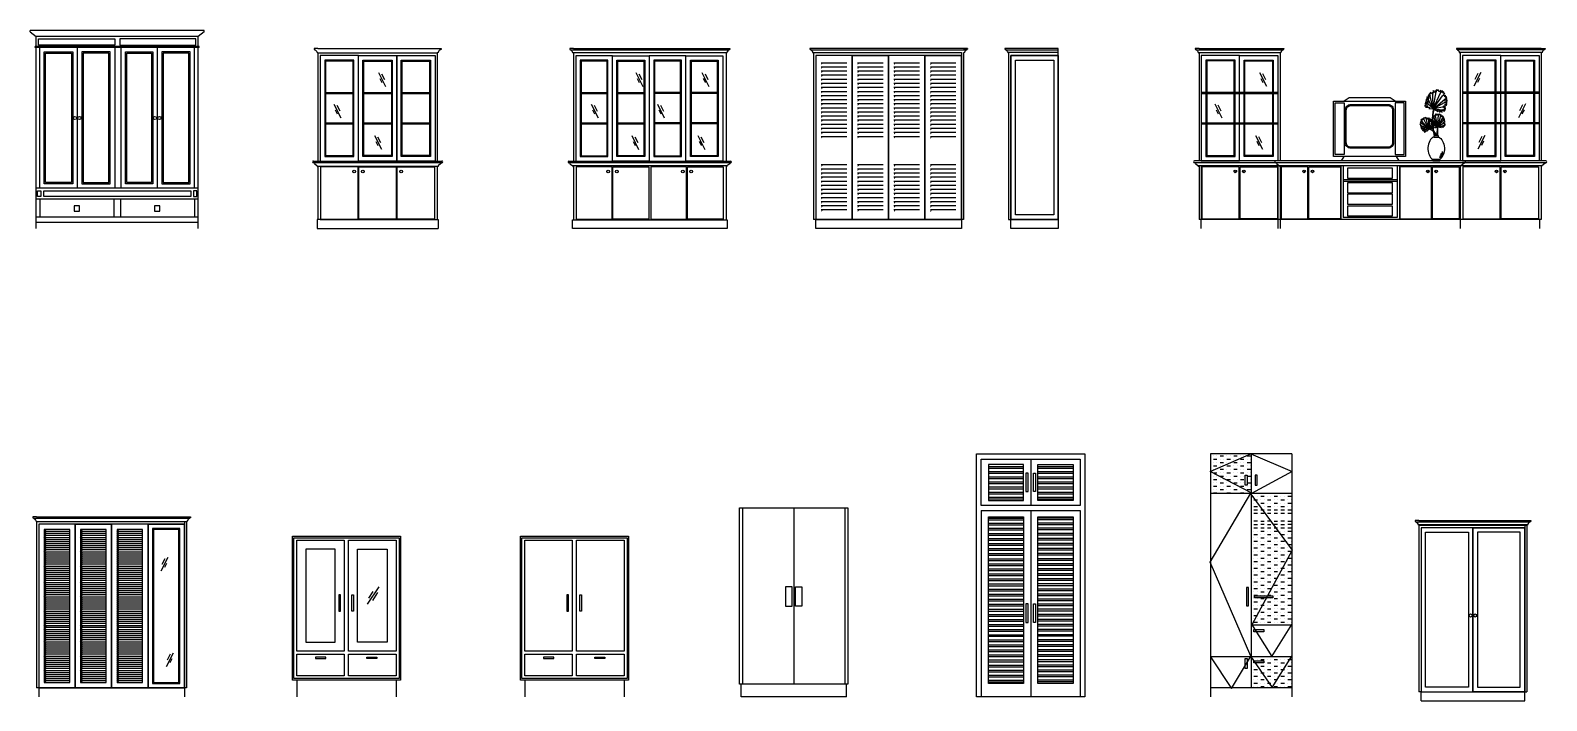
# Model space of a CAD drawing. Header units: millimetres. Extents: x 1301 to 18138, y 6970 to 14415.
import ezdxf

# ---------------------------------------------------------------- set-up
doc = ezdxf.new("R2010")
doc.units = ezdxf.units.MM
doc.layers.add('cad-block.com', color=44, linetype='Continuous')

# ---------------------------------------------------------------- blocks, each defined once
blk = doc.blocks.new('tu 900x2700')
for p, q in [((-5, 2505), (452, 2706)), ((900, 2700), (0, 2700)), ((0, 2700), (0, 2011)), ((447, 2701), (905, 2505)), ((449, 2700), (449, 2261)), ((900, 2700), (900, 0)), ((457, 2264), (-5, 2505)), ((905, 2505), (452, 2259)), ((-5, 1498), (447, 2263)), ((900, 2261), (0, 2261)), ((447, 2254), (905, 1629)), ((450, 2261), (450, 100)), ((0, 2011), (0, 0)), ((905, 1629), (458, 800)), ((448, 452), (-5, 1498)), ((450, 800), (900, 800)), ((453, 810), (679, 448)), ((679, 448), (900, 805)), ((0, 450), (900, 450)), ((0, 447), (231, 95)), ((231, 95), (442, 447)), ((442, 452), (684, 105)), ((684, 105), (900, 452)), ((900, 100), (0, 100))]:
    blk.add_line(p, q)
at = {"layer": 'cad-block.com'}
for p, q in [((31, 2679), (31, 2679)), ((31, 2641), (69, 2641)), ((31, 2604), (31, 2604)), ((31, 2566), (69, 2566)), ((31, 2529), (31, 2529)), ((69, 2679), (69, 2679)), ((69, 2604), (69, 2604)), ((69, 2529), (69, 2529)), ((106, 2679), (144, 2679)), ((106, 2641), (106, 2641)), ((106, 2604), (144, 2604)), ((106, 2566), (106, 2566)), ((106, 2529), (144, 2529)), ((144, 2641), (144, 2641)), ((144, 2566), (144, 2566)), ((181, 2679), (181, 2679)), ((181, 2641), (219, 2641)), ((181, 2604), (181, 2604)), ((181, 2566), (219, 2566)), ((181, 2529), (181, 2529)), ((219, 2679), (219, 2679)), ((219, 2604), (219, 2604)), ((219, 2529), (219, 2529)), ((256, 2679), (294, 2679)), ((256, 2641), (256, 2641)), ((256, 2604), (294, 2604)), ((256, 2566), (256, 2566)), ((256, 2529), (294, 2529)), ((294, 2641), (294, 2641)), ((294, 2566), (294, 2566)), ((331, 2679), (331, 2679)), ((331, 2641), (369, 2641)), ((331, 2604), (331, 2604)), ((331, 2566), (369, 2566)), ((331, 2529), (331, 2529)), ((369, 2679), (369, 2679)), ((369, 2604), (369, 2604)), ((369, 2529), (369, 2529)), ((406, 2679), (444, 2679)), ((406, 2641), (406, 2641)), ((406, 2604), (444, 2604)), ((406, 2566), (406, 2566)), ((406, 2529), (444, 2529)), ((444, 2641), (444, 2641)), ((444, 2566), (444, 2566)), ((31, 2491), (69, 2491)), ((31, 2454), (31, 2454)), ((31, 2416), (69, 2416)), ((31, 2379), (31, 2379)), ((69, 2454), (69, 2454)), ((69, 2379), (69, 2379)), ((106, 2491), (106, 2491)), ((106, 2454), (144, 2454)), ((106, 2416), (106, 2416)), ((106, 2379), (144, 2379)), ((144, 2491), (144, 2491)), ((144, 2416), (144, 2416)), ((181, 2491), (219, 2491)), ((181, 2454), (181, 2454)), ((181, 2416), (219, 2416)), ((181, 2379), (181, 2379)), ((219, 2454), (219, 2454)), ((219, 2379), (219, 2379)), ((256, 2491), (256, 2491)), ((256, 2454), (294, 2454)), ((256, 2416), (256, 2416)), ((256, 2379), (294, 2379)), ((294, 2491), (294, 2491)), ((294, 2416), (294, 2416)), ((331, 2491), (369, 2491)), ((331, 2454), (331, 2454)), ((331, 2416), (369, 2416)), ((331, 2379), (331, 2379)), ((369, 2454), (369, 2454)), ((369, 2379), (369, 2379)), ((382, 2352), (382, 2464)), ((382, 2464), (405, 2464)), ((405, 2464), (405, 2352)), ((406, 2491), (406, 2491)), ((406, 2454), (444, 2454)), ((406, 2416), (406, 2416)), ((406, 2379), (444, 2379)), ((444, 2491), (444, 2491)), ((444, 2416), (444, 2416)), ((518, 2464), (495, 2464)), ((495, 2464), (495, 2352)), ((518, 2352), (518, 2464)), ((31, 2341), (69, 2341)), ((31, 2304), (31, 2304)), ((31, 2266), (69, 2266)), ((69, 2304), (69, 2304)), ((106, 2341), (106, 2341)), ((106, 2304), (144, 2304)), ((106, 2266), (106, 2266)), ((144, 2341), (144, 2341)), ((144, 2266), (144, 2266)), ((181, 2341), (219, 2341)), ((181, 2304), (181, 2304)), ((181, 2266), (219, 2266)), ((219, 2304), (219, 2304)), ((256, 2341), (256, 2341)), ((256, 2304), (294, 2304)), ((256, 2266), (256, 2266)), ((294, 2341), (294, 2341)), ((294, 2266), (294, 2266)), ((331, 2341), (369, 2341)), ((331, 2304), (331, 2304)), ((331, 2266), (369, 2266)), ((369, 2304), (369, 2304)), ((405, 2352), (382, 2352)), ((406, 2341), (406, 2341)), ((406, 2304), (444, 2304)), ((406, 2266), (406, 2266)), ((444, 2341), (444, 2341)), ((444, 2266), (444, 2266)), ((481, 2229), (481, 2229)), ((481, 2191), (519, 2191)), ((495, 2352), (518, 2352)), ((519, 2229), (519, 2229)), ((556, 2229), (594, 2229)), ((556, 2191), (556, 2191)), ((594, 2191), (594, 2191)), ((631, 2229), (631, 2229)), ((631, 2191), (669, 2191)), ((669, 2229), (669, 2229)), ((706, 2229), (744, 2229)), ((706, 2191), (706, 2191)), ((744, 2191), (744, 2191)), ((781, 2229), (781, 2229)), ((781, 2191), (819, 2191)), ((819, 2229), (819, 2229)), ((856, 2229), (894, 2229)), ((856, 2191), (856, 2191)), ((894, 2191), (894, 2191)), ((481, 2154), (481, 2154)), ((481, 2116), (519, 2116)), ((481, 2080), (519, 2080)), ((481, 2079), (481, 2079)), ((481, 2043), (481, 2043)), ((481, 2041), (519, 2041)), ((519, 2154), (519, 2154)), ((519, 2079), (519, 2079)), ((519, 2043), (519, 2043)), ((556, 2154), (594, 2154)), ((556, 2116), (556, 2116)), ((556, 2080), (556, 2080)), ((556, 2079), (594, 2079)), ((556, 2043), (594, 2043)), ((556, 2041), (556, 2041)), ((594, 2116), (594, 2116)), ((594, 2080), (594, 2080)), ((594, 2041), (594, 2041)), ((631, 2154), (631, 2154)), ((631, 2116), (669, 2116)), ((631, 2080), (669, 2080)), ((631, 2079), (631, 2079)), ((631, 2043), (631, 2043)), ((631, 2041), (669, 2041)), ((669, 2154), (669, 2154)), ((669, 2079), (669, 2079)), ((669, 2043), (669, 2043)), ((706, 2154), (744, 2154)), ((706, 2116), (706, 2116)), ((706, 2080), (706, 2080)), ((706, 2079), (744, 2079)), ((706, 2043), (744, 2043)), ((706, 2041), (706, 2041)), ((744, 2116), (744, 2116)), ((744, 2080), (744, 2080)), ((744, 2041), (744, 2041)), ((781, 2154), (781, 2154)), ((781, 2116), (819, 2116)), ((781, 2080), (819, 2080)), ((781, 2079), (781, 2079)), ((781, 2043), (781, 2043)), ((781, 2041), (819, 2041)), ((819, 2154), (819, 2154)), ((819, 2079), (819, 2079)), ((819, 2043), (819, 2043)), ((856, 2154), (894, 2154)), ((856, 2116), (856, 2116)), ((856, 2080), (856, 2080)), ((856, 2079), (894, 2079)), ((856, 2043), (894, 2043)), ((856, 2041), (856, 2041)), ((894, 2116), (894, 2116)), ((894, 2080), (894, 2080)), ((894, 2041), (894, 2041)), ((481, 1955), (519, 1955)), ((481, 1954), (481, 1954)), ((481, 1918), (481, 1918)), ((481, 1916), (519, 1916)), ((481, 1880), (519, 1880)), ((481, 1879), (481, 1879)), ((519, 1954), (519, 1954)), ((519, 1918), (519, 1918)), ((519, 1879), (519, 1879)), ((556, 1955), (556, 1955)), ((556, 1954), (594, 1954)), ((556, 1918), (594, 1918)), ((556, 1916), (556, 1916)), ((556, 1880), (556, 1880)), ((556, 1879), (594, 1879)), ((594, 1955), (594, 1955)), ((594, 1916), (594, 1916)), ((594, 1880), (594, 1880)), ((631, 1955), (669, 1955)), ((631, 1954), (631, 1954)), ((631, 1918), (631, 1918)), ((631, 1916), (669, 1916)), ((631, 1880), (669, 1880)), ((631, 1879), (631, 1879)), ((669, 1954), (669, 1954)), ((669, 1918), (669, 1918)), ((669, 1879), (669, 1879)), ((706, 1955), (706, 1955)), ((706, 1954), (744, 1954)), ((706, 1918), (744, 1918)), ((706, 1916), (706, 1916)), ((706, 1880), (706, 1880)), ((706, 1879), (744, 1879)), ((744, 1955), (744, 1955)), ((744, 1916), (744, 1916)), ((744, 1880), (744, 1880)), ((781, 1955), (819, 1955)), ((781, 1954), (781, 1954)), ((781, 1918), (781, 1918)), ((781, 1916), (819, 1916)), ((781, 1880), (819, 1880)), ((781, 1879), (781, 1879)), ((819, 1954), (819, 1954)), ((819, 1918), (819, 1918)), ((819, 1879), (819, 1879)), ((856, 1955), (856, 1955)), ((856, 1954), (894, 1954)), ((856, 1918), (894, 1918)), ((856, 1916), (856, 1916)), ((856, 1880), (856, 1880)), ((856, 1879), (894, 1879)), ((894, 1955), (894, 1955)), ((894, 1916), (894, 1916)), ((894, 1880), (894, 1880)), ((481, 1843), (481, 1843)), ((481, 1805), (519, 1805)), ((481, 1768), (481, 1768)), ((481, 1730), (519, 1730)), ((481, 1693), (481, 1693)), ((519, 1843), (519, 1843)), ((519, 1768), (519, 1768)), ((519, 1693), (519, 1693)), ((556, 1843), (594, 1843)), ((556, 1805), (556, 1805)), ((556, 1768), (594, 1768)), ((556, 1730), (556, 1730)), ((556, 1693), (594, 1693)), ((594, 1805), (594, 1805)), ((594, 1730), (594, 1730)), ((631, 1843), (631, 1843)), ((631, 1805), (669, 1805)), ((631, 1768), (631, 1768)), ((631, 1730), (669, 1730)), ((631, 1693), (631, 1693)), ((669, 1843), (669, 1843)), ((669, 1768), (669, 1768)), ((669, 1693), (669, 1693)), ((706, 1843), (744, 1843)), ((706, 1805), (706, 1805)), ((706, 1768), (744, 1768)), ((706, 1730), (706, 1730)), ((706, 1693), (744, 1693)), ((744, 1805), (744, 1805)), ((744, 1730), (744, 1730)), ((781, 1843), (781, 1843)), ((781, 1805), (819, 1805)), ((781, 1768), (781, 1768)), ((781, 1730), (819, 1730)), ((781, 1693), (781, 1693)), ((819, 1843), (819, 1843)), ((819, 1768), (819, 1768)), ((819, 1693), (819, 1693)), ((856, 1843), (894, 1843)), ((856, 1805), (856, 1805)), ((856, 1768), (894, 1768)), ((856, 1730), (856, 1730)), ((856, 1693), (894, 1693)), ((894, 1805), (894, 1805)), ((894, 1730), (894, 1730)), ((481, 1655), (519, 1655)), ((481, 1618), (481, 1618)), ((481, 1580), (519, 1580)), ((481, 1543), (481, 1543)), ((519, 1618), (519, 1618)), ((519, 1543), (519, 1543)), ((556, 1655), (556, 1655)), ((556, 1618), (594, 1618)), ((556, 1580), (556, 1580)), ((556, 1543), (594, 1543)), ((594, 1655), (594, 1655)), ((594, 1580), (594, 1580)), ((631, 1655), (669, 1655)), ((631, 1618), (631, 1618)), ((631, 1580), (669, 1580)), ((631, 1543), (631, 1543)), ((669, 1618), (669, 1618)), ((669, 1543), (669, 1543)), ((706, 1655), (706, 1655)), ((706, 1618), (744, 1618)), ((706, 1580), (706, 1580)), ((706, 1543), (744, 1543)), ((744, 1655), (744, 1655)), ((744, 1580), (744, 1580)), ((781, 1655), (819, 1655)), ((781, 1618), (781, 1618)), ((781, 1580), (819, 1580)), ((781, 1543), (781, 1543)), ((819, 1618), (819, 1618)), ((819, 1543), (819, 1543)), ((856, 1655), (856, 1655)), ((856, 1618), (894, 1618)), ((856, 1580), (856, 1580)), ((856, 1543), (894, 1543)), ((894, 1655), (894, 1655)), ((894, 1580), (894, 1580)), ((481, 1505), (519, 1505)), ((481, 1468), (481, 1468)), ((481, 1430), (519, 1430)), ((481, 1393), (481, 1393)), ((481, 1355), (519, 1355)), ((519, 1468), (519, 1468)), ((519, 1393), (519, 1393)), ((556, 1505), (556, 1505)), ((556, 1468), (594, 1468)), ((556, 1430), (556, 1430)), ((556, 1393), (594, 1393)), ((556, 1355), (556, 1355)), ((594, 1505), (594, 1505)), ((594, 1430), (594, 1430)), ((594, 1355), (594, 1355)), ((631, 1505), (669, 1505)), ((631, 1468), (631, 1468)), ((631, 1430), (669, 1430)), ((631, 1393), (631, 1393)), ((631, 1355), (669, 1355)), ((669, 1468), (669, 1468)), ((669, 1393), (669, 1393)), ((706, 1505), (706, 1505)), ((706, 1468), (744, 1468)), ((706, 1430), (706, 1430)), ((706, 1393), (744, 1393)), ((706, 1355), (706, 1355)), ((744, 1505), (744, 1505)), ((744, 1430), (744, 1430)), ((744, 1355), (744, 1355)), ((781, 1505), (819, 1505)), ((781, 1468), (781, 1468)), ((781, 1430), (819, 1430)), ((781, 1393), (781, 1393)), ((781, 1355), (819, 1355)), ((819, 1468), (819, 1468)), ((819, 1393), (819, 1393)), ((856, 1505), (856, 1505)), ((856, 1468), (894, 1468)), ((856, 1430), (856, 1430)), ((856, 1393), (894, 1393)), ((856, 1355), (856, 1355)), ((894, 1505), (894, 1505)), ((894, 1430), (894, 1430)), ((894, 1355), (894, 1355)), ((421, 1217), (397, 1217)), ((397, 1217), (397, 1013)), ((421, 1013), (421, 1217)), ((481, 1318), (481, 1318)), ((481, 1280), (519, 1280)), ((481, 1243), (481, 1243)), ((481, 1205), (519, 1205)), ((519, 1318), (519, 1318)), ((519, 1243), (519, 1243)), ((556, 1318), (594, 1318)), ((556, 1280), (556, 1280)), ((556, 1243), (594, 1243)), ((556, 1205), (556, 1205)), ((594, 1280), (594, 1280)), ((594, 1205), (594, 1205)), ((631, 1318), (631, 1318)), ((631, 1280), (669, 1280)), ((631, 1243), (631, 1243)), ((631, 1205), (669, 1205)), ((669, 1318), (669, 1318)), ((669, 1243), (669, 1243)), ((706, 1318), (744, 1318)), ((706, 1280), (706, 1280)), ((706, 1243), (744, 1243)), ((706, 1205), (706, 1205)), ((744, 1280), (744, 1280)), ((744, 1205), (744, 1205)), ((781, 1318), (781, 1318)), ((781, 1280), (819, 1280)), ((781, 1243), (781, 1243)), ((781, 1205), (819, 1205)), ((819, 1318), (819, 1318)), ((819, 1243), (819, 1243)), ((856, 1318), (894, 1318)), ((856, 1280), (856, 1280)), ((856, 1243), (894, 1243)), ((856, 1205), (856, 1205)), ((894, 1280), (894, 1280)), ((894, 1205), (894, 1205)), ((397, 1013), (421, 1013)), ((481, 1168), (481, 1168)), ((481, 1130), (519, 1130)), ((481, 1093), (481, 1093)), ((481, 1055), (519, 1055)), ((481, 1018), (481, 1018)), ((486, 1100), (486, 1124)), ((486, 1124), (690, 1124)), ((690, 1100), (486, 1100)), ((519, 1168), (519, 1168)), ((519, 1093), (519, 1093)), ((519, 1018), (519, 1018)), ((556, 1168), (594, 1168)), ((556, 1130), (556, 1130)), ((556, 1093), (594, 1093)), ((556, 1055), (556, 1055)), ((556, 1018), (594, 1018)), ((594, 1130), (594, 1130)), ((594, 1055), (594, 1055)), ((631, 1168), (631, 1168)), ((631, 1130), (669, 1130)), ((631, 1093), (631, 1093)), ((631, 1055), (669, 1055)), ((631, 1018), (631, 1018)), ((669, 1168), (669, 1168)), ((669, 1093), (669, 1093)), ((669, 1018), (669, 1018)), ((690, 1124), (690, 1100)), ((706, 1168), (744, 1168)), ((706, 1130), (706, 1130)), ((706, 1093), (744, 1093)), ((706, 1055), (706, 1055)), ((706, 1018), (744, 1018)), ((744, 1130), (744, 1130)), ((744, 1055), (744, 1055)), ((781, 1168), (781, 1168)), ((781, 1130), (819, 1130)), ((781, 1093), (781, 1093)), ((781, 1055), (819, 1055)), ((781, 1018), (781, 1018)), ((819, 1168), (819, 1168)), ((819, 1093), (819, 1093)), ((819, 1018), (819, 1018)), ((856, 1168), (894, 1168)), ((856, 1130), (856, 1130)), ((856, 1093), (894, 1093)), ((856, 1055), (856, 1055)), ((856, 1018), (894, 1018)), ((894, 1130), (894, 1130)), ((894, 1055), (894, 1055)), ((481, 980), (519, 980)), ((481, 943), (481, 943)), ((481, 905), (519, 905)), ((481, 868), (481, 868)), ((519, 943), (519, 943)), ((519, 868), (519, 868)), ((556, 980), (556, 980)), ((556, 943), (594, 943)), ((556, 905), (556, 905)), ((556, 868), (594, 868)), ((594, 980), (594, 980)), ((594, 905), (594, 905)), ((631, 980), (669, 980)), ((631, 943), (631, 943)), ((631, 905), (669, 905)), ((631, 868), (631, 868)), ((669, 943), (669, 943)), ((669, 868), (669, 868)), ((706, 980), (706, 980)), ((706, 943), (744, 943)), ((706, 905), (706, 905)), ((706, 868), (744, 868)), ((744, 980), (744, 980)), ((744, 905), (744, 905)), ((781, 980), (819, 980)), ((781, 943), (781, 943)), ((781, 905), (819, 905)), ((781, 868), (781, 868)), ((819, 943), (819, 943)), ((819, 868), (819, 868)), ((856, 980), (856, 980)), ((856, 943), (894, 943)), ((856, 905), (856, 905)), ((856, 868), (894, 868)), ((894, 980), (894, 980)), ((894, 905), (894, 905)), ((480, 724), (480, 748)), ((480, 748), (592, 748)), ((592, 724), (480, 724)), ((481, 830), (519, 830)), ((556, 830), (556, 830)), ((592, 748), (592, 724)), ((594, 830), (594, 830)), ((631, 830), (669, 830)), ((706, 830), (706, 830)), ((744, 830), (744, 830)), ((781, 830), (819, 830)), ((856, 830), (856, 830)), ((894, 830), (894, 830)), ((382, 316), (382, 428)), ((382, 428), (405, 428)), ((405, 428), (405, 316)), ((480, 380), (480, 403)), ((480, 403), (592, 403)), ((592, 380), (480, 380)), ((481, 418), (481, 418)), ((481, 343), (481, 343)), ((519, 418), (519, 418)), ((519, 343), (519, 343)), ((556, 418), (594, 418)), ((556, 343), (594, 343)), ((592, 403), (592, 380)), ((594, 380), (594, 380)), ((631, 418), (631, 418)), ((631, 380), (669, 380)), ((631, 343), (631, 343)), ((669, 418), (669, 418)), ((669, 343), (669, 343)), ((706, 418), (744, 418)), ((706, 380), (706, 380)), ((706, 343), (744, 343)), ((744, 380), (744, 380)), ((781, 418), (781, 418)), ((781, 380), (819, 380)), ((781, 343), (781, 343)), ((819, 418), (819, 418)), ((819, 343), (819, 343)), ((856, 418), (894, 418)), ((856, 380), (856, 380)), ((856, 343), (894, 343)), ((894, 380), (894, 380)), ((405, 316), (382, 316)), ((481, 305), (519, 305)), ((481, 268), (481, 268)), ((481, 230), (519, 230)), ((481, 193), (481, 193)), ((519, 268), (519, 268)), ((519, 193), (519, 193)), ((556, 305), (556, 305)), ((556, 268), (594, 268)), ((556, 230), (556, 230)), ((556, 193), (594, 193)), ((594, 305), (594, 305)), ((594, 230), (594, 230)), ((631, 305), (669, 305)), ((631, 268), (631, 268)), ((631, 230), (669, 230)), ((631, 193), (631, 193)), ((669, 268), (669, 268)), ((669, 193), (669, 193)), ((706, 305), (706, 305)), ((706, 268), (744, 268)), ((706, 230), (706, 230)), ((706, 193), (744, 193)), ((744, 305), (744, 305)), ((744, 230), (744, 230)), ((781, 305), (819, 305)), ((781, 268), (781, 268)), ((781, 230), (819, 230)), ((781, 193), (781, 193)), ((819, 268), (819, 268)), ((819, 193), (819, 193)), ((856, 305), (856, 305)), ((856, 268), (894, 268)), ((856, 230), (856, 230)), ((856, 193), (894, 193)), ((894, 305), (894, 305)), ((894, 230), (894, 230)), ((481, 155), (519, 155)), ((481, 118), (481, 118)), ((519, 118), (519, 118)), ((556, 155), (556, 155)), ((556, 118), (594, 118)), ((594, 155), (594, 155)), ((631, 155), (669, 155)), ((631, 118), (631, 118)), ((669, 118), (669, 118)), ((706, 155), (706, 155)), ((706, 118), (744, 118)), ((744, 155), (744, 155)), ((781, 155), (819, 155)), ((781, 118), (781, 118)), ((819, 118), (819, 118)), ((856, 155), (856, 155)), ((856, 118), (894, 118)), ((894, 155), (894, 155))]:
    blk.add_line(p, q, dxfattribs=at)
blk = doc.blocks.new('tu 1200x2700')
for p, q in [((520, 2583), (130, 2583)), ((130, 2583), (130, 2183)), ((520, 2183), (520, 2583)), ((600, 2642), (600, 2126)), ((680, 2583), (1070, 2583)), ((680, 2183), (680, 2583)), ((1070, 2583), (1070, 2183)), ((50, 2072), (1150, 2072)), ((50, 2072), (50, 0)), ((130, 2183), (520, 2183)), ((600, 2072), (600, 0)), ((1070, 2183), (680, 2183)), ((1150, 2072), (1150, 0))]:
    blk.add_line(p, q)
for points in [[(0, 2700), (1200, 2700), (1200, 0), (0, 0)], [(50, 2642), (1150, 2642), (1150, 2126), (50, 2126)], [(130, 2000), (520, 2000), (520, 150), (130, 150)], [(680, 2000), (1070, 2000), (1070, 150), (680, 150)]]:
    blk.add_lwpolyline(points, close=True)
at = {"layer": 'cad-block.com'}
for p, q in [((520, 2558), (130, 2558)), ((520, 2539), (130, 2539)), ((1070, 2558), (680, 2558)), ((1070, 2539), (680, 2539)), ((520, 2501), (130, 2501)), ((520, 2481), (130, 2481)), ((520, 2443), (130, 2443)), ((520, 2424), (130, 2424)), ((520, 2386), (130, 2386)), ((520, 2367), (130, 2367)), ((571, 2487), (547, 2487)), ((547, 2487), (547, 2283)), ((571, 2283), (571, 2487)), ((630, 2487), (653, 2487)), ((630, 2283), (630, 2487)), ((653, 2487), (653, 2283)), ((1070, 2501), (680, 2501)), ((1070, 2481), (680, 2481)), ((1070, 2443), (680, 2443)), ((1070, 2424), (680, 2424)), ((1070, 2386), (680, 2386)), ((1070, 2367), (680, 2367)), ((520, 2329), (130, 2329)), ((520, 2310), (130, 2310)), ((520, 2272), (130, 2272)), ((520, 2253), (130, 2253)), ((520, 2215), (130, 2215)), ((520, 2196), (130, 2196)), ((547, 2283), (571, 2283)), ((653, 2283), (630, 2283)), ((1070, 2329), (680, 2329)), ((1070, 2310), (680, 2310)), ((1070, 2272), (680, 2272)), ((1070, 2253), (680, 2253)), ((1070, 2215), (680, 2215)), ((1070, 2196), (680, 2196)), ((130, 1986), (520, 1986)), ((130, 1967), (520, 1967)), ((130, 1930), (520, 1930)), ((130, 1911), (520, 1911)), ((130, 1874), (520, 1874)), ((130, 1855), (520, 1855)), ((1070, 1986), (680, 1986)), ((1070, 1967), (680, 1967)), ((1070, 1930), (680, 1930)), ((1070, 1911), (680, 1911)), ((1070, 1874), (680, 1874)), ((1070, 1855), (680, 1855)), ((130, 1817), (520, 1817)), ((130, 1799), (520, 1799)), ((130, 1761), (520, 1761)), ((130, 1742), (520, 1742)), ((130, 1705), (520, 1705)), ((130, 1686), (520, 1686)), ((1070, 1817), (680, 1817)), ((1070, 1799), (680, 1799)), ((1070, 1761), (680, 1761)), ((1070, 1742), (680, 1742)), ((1070, 1705), (680, 1705)), ((1070, 1686), (680, 1686)), ((130, 1649), (520, 1649)), ((130, 1630), (520, 1630)), ((130, 1592), (520, 1592)), ((130, 1574), (520, 1574)), ((130, 1536), (520, 1536)), ((130, 1517), (520, 1517)), ((1070, 1649), (680, 1649)), ((1070, 1630), (680, 1630)), ((1070, 1592), (680, 1592)), ((1070, 1574), (680, 1574)), ((1070, 1536), (680, 1536)), ((1070, 1517), (680, 1517)), ((130, 1480), (520, 1480)), ((130, 1461), (520, 1461)), ((130, 1424), (520, 1424)), ((130, 1405), (520, 1405)), ((130, 1367), (520, 1367)), ((130, 1349), (520, 1349)), ((1070, 1480), (680, 1480)), ((1070, 1461), (680, 1461)), ((1070, 1424), (680, 1424)), ((1070, 1405), (680, 1405)), ((1070, 1367), (680, 1367)), ((1070, 1349), (680, 1349)), ((130, 1311), (520, 1311)), ((130, 1292), (520, 1292)), ((130, 1255), (520, 1255)), ((130, 1236), (520, 1236)), ((130, 1199), (520, 1199)), ((130, 1180), (520, 1180)), ((1070, 1311), (680, 1311)), ((1070, 1292), (680, 1292)), ((1070, 1255), (680, 1255)), ((1070, 1236), (680, 1236)), ((1070, 1199), (680, 1199)), ((1070, 1180), (680, 1180)), ((130, 1142), (520, 1142)), ((130, 1124), (520, 1124)), ((130, 1086), (520, 1086)), ((130, 1067), (520, 1067)), ((130, 1030), (520, 1030)), ((130, 1011), (520, 1011)), ((571, 1033), (547, 1033)), ((547, 1033), (547, 828)), ((571, 828), (571, 1033)), ((630, 1033), (653, 1033)), ((630, 828), (630, 1033)), ((653, 1033), (653, 828)), ((1070, 1142), (680, 1142)), ((1070, 1124), (680, 1124)), ((1070, 1086), (680, 1086)), ((1070, 1067), (680, 1067)), ((1070, 1030), (680, 1030)), ((1070, 1011), (680, 1011)), ((130, 974), (520, 974)), ((130, 955), (520, 955)), ((130, 917), (520, 917)), ((130, 899), (520, 899)), ((130, 861), (520, 861)), ((130, 842), (520, 842)), ((1070, 974), (680, 974)), ((1070, 955), (680, 955)), ((1070, 917), (680, 917)), ((1070, 899), (680, 899)), ((1070, 861), (680, 861)), ((1070, 842), (680, 842)), ((130, 805), (520, 805)), ((130, 786), (520, 786)), ((130, 749), (520, 749)), ((130, 730), (520, 730)), ((130, 692), (520, 692)), ((130, 674), (520, 674)), ((547, 828), (571, 828)), ((653, 828), (630, 828)), ((1070, 805), (680, 805)), ((1070, 786), (680, 786)), ((1070, 749), (680, 749)), ((1070, 730), (680, 730)), ((1070, 692), (680, 692)), ((1070, 674), (680, 674)), ((130, 636), (520, 636)), ((130, 617), (520, 617)), ((130, 580), (520, 580)), ((130, 561), (520, 561)), ((130, 524), (520, 524)), ((1070, 636), (680, 636)), ((1070, 617), (680, 617)), ((1070, 580), (680, 580)), ((1070, 561), (680, 561)), ((1070, 524), (680, 524)), ((130, 505), (520, 505)), ((130, 467), (520, 467)), ((130, 449), (520, 449)), ((130, 411), (520, 411)), ((130, 392), (520, 392)), ((130, 355), (520, 355)), ((1070, 505), (680, 505)), ((1070, 467), (680, 467)), ((1070, 449), (680, 449)), ((1070, 411), (680, 411)), ((1070, 392), (680, 392)), ((1070, 355), (680, 355)), ((130, 336), (520, 336)), ((130, 299), (520, 299)), ((130, 280), (520, 280)), ((130, 242), (520, 242)), ((130, 224), (520, 224)), ((130, 186), (520, 186)), ((1070, 336), (680, 336)), ((1070, 299), (680, 299)), ((1070, 280), (680, 280)), ((1070, 242), (680, 242)), ((1070, 224), (680, 224)), ((1070, 186), (680, 186)), ((130, 167), (520, 167)), ((1070, 167), (680, 167))]:
    blk.add_line(p, q, dxfattribs=at)
blk = doc.blocks.new('tu 1200x2100')
for p, q in [((-1187, 2100), (18, 2100)), ((-1187, 144), (-1187, 2100)), ((-1151, 144), (-1151, 2100)), ((-584, 2100), (-584, 144)), ((-18, 2100), (-18, 144)), ((18, 2100), (18, 144)), ((-602, 1223), (-675, 1223)), ((-675, 1223), (-675, 1007)), ((-602, 1007), (-602, 1223)), ((-566, 1007), (-566, 1223)), ((-566, 1223), (-495, 1223)), ((-495, 1223), (-495, 1007)), ((-675, 1007), (-602, 1007)), ((-495, 1007), (-566, 1007)), ((18, 144), (-1187, 144)), ((-1169, 0), (-1169, 144)), ((0, 0), (-1169, 0)), ((0, 0), (0, 144))]:
    blk.add_line(p, q)
blk = doc.blocks.new('tu 1200x1800loai2')
for p, q in [((0, 188), (0, 0)), ((1104, 188), (1104, 0))]:
    blk.add_line(p, q)
for points in [[(-48, 1788), (1152, 1788), (1152, 188), (-48, 188)], [(0, 1740), (528, 1740), (528, 508), (0, 508)], [(576, 1740), (1104, 1740), (1104, 508), (576, 508)], [(0, 476), (528, 476), (528, 236), (0, 236)], [(576, 476), (1104, 476), (1104, 236), (576, 236)]]:
    blk.add_lwpolyline(points, close=True)
at = {"layer": 'cad-block.com'}
for p, q in [((468, 1133), (468, 952)), ((486, 1133), (468, 1133)), ((486, 952), (486, 1133)), ((612, 952), (612, 1133)), ((612, 1133), (630, 1133)), ((630, 1133), (630, 952)), ((468, 952), (486, 952)), ((630, 952), (612, 952)), ((209, 441), (209, 427)), ((322, 441), (209, 441)), ((209, 427), (322, 427)), ((322, 427), (322, 441)), ((778, 427), (778, 441)), ((778, 441), (891, 441)), ((891, 427), (778, 427)), ((891, 441), (891, 427))]:
    blk.add_line(p, q, dxfattribs=at)
blk.add_lwpolyline([(-32, 1769), (1136, 1769), (1136, 204), (-32, 204)], close=True, dxfattribs=at)
blk = doc.blocks.new('tu 1200x1800')
for p, q in [((100, 1640), (100, 608)), ((428, 1640), (100, 1640)), ((428, 608), (428, 1640)), ((676, 608), (676, 1640)), ((676, 1640), (1004, 1640)), ((1004, 1640), (1004, 608)), ((100, 608), (428, 608)), ((1004, 608), (676, 608)), ((0, 188), (0, 0)), ((1104, 188), (1104, 0))]:
    blk.add_line(p, q)
for points in [[(-48, 1788), (1152, 1788), (1152, 188), (-48, 188)], [(0, 1740), (528, 1740), (528, 508), (0, 508)], [(576, 1740), (1104, 1740), (1104, 508), (576, 508)], [(0, 476), (528, 476), (528, 236), (0, 236)], [(576, 476), (1104, 476), (1104, 236), (576, 236)]]:
    blk.add_lwpolyline(points, close=True)
at = {"layer": 'cad-block.com'}
for p, q in [((911, 1225), (783, 1030)), ((486, 1133), (468, 1133)), ((468, 1133), (468, 952)), ((486, 952), (486, 1133)), ((612, 1133), (630, 1133)), ((612, 952), (612, 1133)), ((630, 1133), (630, 952)), ((847, 1173), (798, 1099)), ((899, 1161), (841, 1072)), ((468, 952), (486, 952)), ((630, 952), (612, 952)), ((322, 441), (209, 441)), ((209, 441), (209, 427)), ((209, 427), (322, 427)), ((322, 427), (322, 441)), ((778, 441), (891, 441)), ((778, 427), (778, 441)), ((891, 427), (778, 427)), ((891, 441), (891, 427))]:
    blk.add_line(p, q, dxfattribs=at)
blk.add_lwpolyline([(-32, 1769), (1136, 1769), (1136, 204), (-32, 204)], close=True, dxfattribs=at)
blk = doc.blocks.new('tu 1600x2000loai2')
at = {"layer": 'cad-block.com'}
for points in [[(60, 1860), (60, 1837), (81, 1860)], [(464, 1860), (464, 1837), (485, 1860)], [(868, 1860), (868, 1837), (889, 1860)], [(81, 1837), (60, 1837), (60, 1815)], [(81, 1815), (60, 1815), (60, 1792)], [(81, 1792), (60, 1792), (60, 1769)], [(81, 1769), (60, 1769), (60, 1746)], [(81, 1746), (60, 1746), (60, 1724)], [(81, 1724), (60, 1724), (60, 1701)], [(81, 1701), (60, 1701), (60, 1678)], [(485, 1837), (464, 1837), (464, 1815)], [(485, 1815), (464, 1815), (464, 1792)], [(485, 1792), (464, 1792), (464, 1769)], [(485, 1769), (464, 1769), (464, 1746)], [(485, 1746), (464, 1746), (464, 1724)], [(485, 1724), (464, 1724), (464, 1701)], [(485, 1701), (464, 1701), (464, 1678)], [(889, 1837), (868, 1837), (868, 1815)], [(889, 1815), (868, 1815), (868, 1792)], [(889, 1792), (868, 1792), (868, 1769)], [(889, 1769), (868, 1769), (868, 1746)], [(889, 1746), (868, 1746), (868, 1724)], [(889, 1724), (868, 1724), (868, 1701)], [(889, 1701), (868, 1701), (868, 1678)], [(81, 1678), (60, 1678), (60, 1656)], [(81, 1656), (60, 1656), (60, 1633)], [(81, 1633), (60, 1633), (60, 1610)], [(81, 1610), (60, 1610), (60, 1587)], [(81, 1587), (60, 1587), (60, 1565)], [(81, 1565), (60, 1565), (60, 1542)], [(81, 1542), (60, 1542), (60, 1519)], [(81, 1519), (60, 1519), (60, 1497)], [(485, 1678), (464, 1678), (464, 1656)], [(485, 1656), (464, 1656), (464, 1633)], [(485, 1633), (464, 1633), (464, 1610)], [(485, 1610), (464, 1610), (464, 1587)], [(485, 1587), (464, 1587), (464, 1565)], [(485, 1565), (464, 1565), (464, 1542)], [(485, 1542), (464, 1542), (464, 1519)], [(485, 1519), (464, 1519), (464, 1497)], [(889, 1678), (868, 1678), (868, 1656)], [(889, 1656), (868, 1656), (868, 1633)], [(889, 1633), (868, 1633), (868, 1610)], [(889, 1610), (868, 1610), (868, 1587)], [(889, 1587), (868, 1587), (868, 1565)], [(889, 1565), (868, 1565), (868, 1542)], [(889, 1542), (868, 1542), (868, 1519)], [(889, 1519), (868, 1519), (868, 1497)], [(81, 1497), (60, 1497), (60, 1474)], [(81, 1474), (60, 1474), (60, 1451)], [(81, 1451), (60, 1451), (60, 1428)], [(81, 1428), (60, 1428), (60, 1406)], [(81, 1406), (60, 1406), (60, 1383)], [(81, 1383), (60, 1383), (60, 1360)], [(81, 1360), (60, 1360), (60, 1337)], [(485, 1497), (464, 1497), (464, 1474)], [(485, 1474), (464, 1474), (464, 1451)], [(485, 1451), (464, 1451), (464, 1428)], [(485, 1428), (464, 1428), (464, 1406)], [(485, 1406), (464, 1406), (464, 1383)], [(485, 1383), (464, 1383), (464, 1360)], [(485, 1360), (464, 1360), (464, 1337)], [(889, 1497), (868, 1497), (868, 1474)], [(889, 1474), (868, 1474), (868, 1451)], [(889, 1451), (868, 1451), (868, 1428)], [(889, 1428), (868, 1428), (868, 1406)], [(889, 1406), (868, 1406), (868, 1383)], [(889, 1383), (868, 1383), (868, 1360)], [(889, 1360), (868, 1360), (868, 1337)], [(81, 1337), (60, 1337), (60, 1315)], [(81, 1315), (60, 1315), (60, 1292)], [(81, 1292), (60, 1292), (60, 1269)], [(81, 1269), (60, 1269), (60, 1247)], [(81, 1247), (60, 1247), (60, 1224)], [(81, 1224), (60, 1224), (60, 1201)], [(81, 1201), (60, 1201), (60, 1178)], [(485, 1337), (464, 1337), (464, 1315)], [(485, 1315), (464, 1315), (464, 1292)], [(485, 1292), (464, 1292), (464, 1269)], [(485, 1269), (464, 1269), (464, 1247)], [(485, 1247), (464, 1247), (464, 1224)], [(485, 1224), (464, 1224), (464, 1201)], [(485, 1201), (464, 1201), (464, 1178)], [(889, 1337), (868, 1337), (868, 1315)], [(889, 1315), (868, 1315), (868, 1292)], [(889, 1292), (868, 1292), (868, 1269)], [(889, 1269), (868, 1269), (868, 1247)], [(889, 1247), (868, 1247), (868, 1224)], [(889, 1224), (868, 1224), (868, 1201)], [(889, 1201), (868, 1201), (868, 1178)], [(81, 1178), (60, 1178), (60, 1156)], [(81, 1156), (60, 1156), (60, 1133)], [(81, 1133), (60, 1133), (60, 1110)], [(81, 1110), (60, 1110), (60, 1088)], [(81, 1088), (60, 1088), (60, 1065)], [(81, 1065), (60, 1065), (60, 1042)], [(81, 1042), (60, 1042), (60, 1019)], [(81, 1019), (60, 1019), (60, 997)], [(485, 1178), (464, 1178), (464, 1156)], [(485, 1156), (464, 1156), (464, 1133)], [(485, 1133), (464, 1133), (464, 1110)], [(485, 1110), (464, 1110), (464, 1088)], [(485, 1088), (464, 1088), (464, 1065)], [(485, 1065), (464, 1065), (464, 1042)], [(485, 1042), (464, 1042), (464, 1019)], [(485, 1019), (464, 1019), (464, 997)], [(889, 1178), (868, 1178), (868, 1156)], [(889, 1156), (868, 1156), (868, 1133)], [(889, 1133), (868, 1133), (868, 1110)], [(889, 1110), (868, 1110), (868, 1088)], [(889, 1088), (868, 1088), (868, 1065)], [(889, 1065), (868, 1065), (868, 1042)], [(889, 1042), (868, 1042), (868, 1019)], [(889, 1019), (868, 1019), (868, 997)], [(81, 997), (60, 997), (60, 974)], [(81, 974), (60, 974), (60, 951)], [(81, 951), (60, 951), (60, 929)], [(81, 929), (60, 929), (60, 906)], [(81, 906), (60, 906), (60, 883)], [(81, 883), (60, 883), (60, 860)], [(81, 860), (60, 860), (60, 838)], [(485, 997), (464, 997), (464, 974)], [(485, 974), (464, 974), (464, 951)], [(485, 951), (464, 951), (464, 929)], [(485, 929), (464, 929), (464, 906)], [(485, 906), (464, 906), (464, 883)], [(485, 883), (464, 883), (464, 860)], [(485, 860), (464, 860), (464, 838)], [(889, 997), (868, 997), (868, 974)], [(889, 974), (868, 974), (868, 951)], [(889, 951), (868, 951), (868, 929)], [(889, 929), (868, 929), (868, 906)], [(889, 906), (868, 906), (868, 883)], [(889, 883), (868, 883), (868, 860)], [(889, 860), (868, 860), (868, 838)], [(81, 838), (60, 838), (60, 815)], [(81, 815), (60, 815), (60, 792)], [(81, 792), (60, 792), (60, 770)], [(81, 770), (60, 770), (60, 747)], [(81, 747), (60, 747), (60, 724)], [(81, 724), (60, 724), (60, 701)], [(81, 701), (60, 701), (60, 679)], [(81, 679), (60, 679), (60, 656)], [(485, 838), (464, 838), (464, 815)], [(485, 815), (464, 815), (464, 792)], [(485, 792), (464, 792), (464, 770)], [(485, 770), (464, 770), (464, 747)], [(485, 747), (464, 747), (464, 724)], [(485, 724), (464, 724), (464, 701)], [(485, 701), (464, 701), (464, 679)], [(485, 679), (464, 679), (464, 656)], [(889, 838), (868, 838), (868, 815)], [(889, 815), (868, 815), (868, 792)], [(889, 792), (868, 792), (868, 770)], [(889, 770), (868, 770), (868, 747)], [(889, 747), (868, 747), (868, 724)], [(889, 724), (868, 724), (868, 701)], [(889, 701), (868, 701), (868, 679)], [(889, 679), (868, 679), (868, 656)], [(81, 656), (60, 656), (60, 633)], [(81, 633), (60, 633), (60, 610)], [(81, 610), (60, 610), (60, 588)], [(81, 588), (60, 588), (60, 565)], [(81, 565), (60, 565), (60, 542)], [(81, 542), (60, 542), (60, 520)], [(81, 520), (60, 520), (60, 497)], [(485, 656), (464, 656), (464, 633)], [(485, 633), (464, 633), (464, 610)], [(485, 610), (464, 610), (464, 588)], [(485, 588), (464, 588), (464, 565)], [(485, 565), (464, 565), (464, 542)], [(485, 542), (464, 542), (464, 520)], [(485, 520), (464, 520), (464, 497)], [(889, 656), (868, 656), (868, 633)], [(889, 633), (868, 633), (868, 610)], [(889, 610), (868, 610), (868, 588)], [(889, 588), (868, 588), (868, 565)], [(889, 565), (868, 565), (868, 542)], [(889, 542), (868, 542), (868, 520)], [(889, 520), (868, 520), (868, 497)], [(81, 497), (60, 497), (60, 474)], [(81, 474), (60, 474), (60, 451)], [(81, 451), (60, 451), (60, 429)], [(81, 429), (60, 429), (60, 406)], [(81, 406), (60, 406), (60, 383)], [(81, 383), (60, 383), (60, 361)], [(81, 361), (60, 361), (60, 338)], [(81, 338), (60, 338), (60, 315)], [(485, 497), (464, 497), (464, 474)], [(485, 474), (464, 474), (464, 451)], [(485, 451), (464, 451), (464, 429)], [(485, 429), (464, 429), (464, 406)], [(485, 406), (464, 406), (464, 383)], [(485, 383), (464, 383), (464, 361)], [(485, 361), (464, 361), (464, 338)], [(485, 338), (464, 338), (464, 315)], [(889, 497), (868, 497), (868, 474)], [(889, 474), (868, 474), (868, 451)], [(889, 451), (868, 451), (868, 429)], [(889, 429), (868, 429), (868, 406)], [(889, 406), (868, 406), (868, 383)], [(889, 383), (868, 383), (868, 361)], [(889, 361), (868, 361), (868, 338)], [(889, 338), (868, 338), (868, 315)], [(81, 315), (60, 315), (60, 292)], [(81, 292), (60, 292), (60, 270)], [(81, 270), (60, 270), (60, 247)], [(81, 247), (60, 247), (60, 224)], [(81, 224), (60, 224), (60, 202)], [(81, 202), (60, 202), (60, 179)], [(81, 179), (60, 179), (60, 156)], [(485, 315), (464, 315), (464, 292)], [(485, 292), (464, 292), (464, 270)], [(485, 270), (464, 270), (464, 247)], [(485, 247), (464, 247), (464, 224)], [(485, 224), (464, 224), (464, 202)], [(485, 202), (464, 202), (464, 179)], [(485, 179), (464, 179), (464, 156)], [(889, 315), (868, 315), (868, 292)], [(889, 292), (868, 292), (868, 270)], [(889, 270), (868, 270), (868, 247)], [(889, 247), (868, 247), (868, 224)], [(889, 224), (868, 224), (868, 202)], [(889, 202), (868, 202), (868, 179)], [(889, 179), (868, 179), (868, 156)]]:
    blk.add_hatch(color=256, dxfattribs=at).paths.add_polyline_path(points)
for p, q in [((-60, 1985), (1676, 1985)), ((-30, 1950), (1646, 1950)), ((-25, 2000), (1683, 2000)), ((-25, 1950), (-25, 100)), ((1616, 1950), (1616, 0)), ((1641, 1950), (1641, 100)), ((0, 690), (0, 0)), ((1641, 100), (-25, 100))]:
    blk.add_line(p, q)
for points in [[(-25, 2000), (-67, 2000), (-67, 1990), (-60, 1990), (-60, 1985, -0.275613), (-35, 1955), (-30, 1955), (-30, 1950), (-25, 1950)], [(1641, 2000), (1683, 2000), (1683, 1990), (1676, 1990), (1676, 1985, 0.275613), (1651, 1955), (1646, 1955), (1646, 1950), (1641, 1950)]]:
    blk.add_lwpolyline(points, format="xyb")
for points in [[(0, 100), (404, 100), (404, 1920), (0, 1920)], [(404, 100), (808, 100), (808, 1920), (404, 1920)], [(808, 100), (404, 100), (404, 1920), (808, 1920)], [(808, 100), (1212, 100), (1212, 1920), (808, 1920)], [(1616, 100), (1212, 100), (1212, 1920), (1616, 1920)], [(1212, 100), (1616, 100), (1616, 1920), (1212, 1920)]]:
    blk.add_lwpolyline(points, close=True)
for p, q in [((1432, 1549), (1355, 1396)), ((1399, 1536), (1366, 1471)), ((1417, 1484), (1394, 1439)), ((1493, 488), (1415, 335)), ((1459, 475), (1426, 410)), ((1477, 423), (1455, 378))]:
    blk.add_line(p, q, dxfattribs=at)
for points in [[(344, 1837), (60, 1837), (81, 1860)], [(748, 1837), (464, 1837), (485, 1860)], [(1152, 1837), (868, 1837), (889, 1860)], [(344, 1815), (60, 1815), (81, 1837)], [(344, 1792), (60, 1792), (81, 1815)], [(344, 1769), (60, 1769), (81, 1792)], [(344, 1746), (60, 1746), (81, 1769)], [(344, 1724), (60, 1724), (81, 1746)], [(344, 1701), (60, 1701), (81, 1724)], [(344, 1678), (60, 1678), (81, 1701)], [(748, 1815), (464, 1815), (485, 1837)], [(748, 1792), (464, 1792), (485, 1815)], [(748, 1769), (464, 1769), (485, 1792)], [(748, 1746), (464, 1746), (485, 1769)], [(748, 1724), (464, 1724), (485, 1746)], [(748, 1701), (464, 1701), (485, 1724)], [(748, 1678), (464, 1678), (485, 1701)], [(1152, 1815), (868, 1815), (889, 1837)], [(1152, 1792), (868, 1792), (889, 1815)], [(1152, 1769), (868, 1769), (889, 1792)], [(1152, 1746), (868, 1746), (889, 1769)], [(1152, 1724), (868, 1724), (889, 1746)], [(1152, 1701), (868, 1701), (889, 1724)], [(1152, 1678), (868, 1678), (889, 1701)], [(344, 1656), (60, 1656), (81, 1678)], [(344, 1633), (60, 1633), (81, 1656)], [(344, 1610), (60, 1610), (81, 1633)], [(344, 1587), (60, 1587), (81, 1610)], [(344, 1565), (60, 1565), (81, 1587)], [(344, 1542), (60, 1542), (81, 1565)], [(344, 1519), (60, 1519), (81, 1542)], [(344, 1497), (60, 1497), (81, 1519)], [(748, 1656), (464, 1656), (485, 1678)], [(748, 1633), (464, 1633), (485, 1656)], [(748, 1610), (464, 1610), (485, 1633)], [(748, 1587), (464, 1587), (485, 1610)], [(748, 1565), (464, 1565), (485, 1587)], [(748, 1542), (464, 1542), (485, 1565)], [(748, 1519), (464, 1519), (485, 1542)], [(748, 1497), (464, 1497), (485, 1519)], [(1152, 1656), (868, 1656), (889, 1678)], [(1152, 1633), (868, 1633), (889, 1656)], [(1152, 1610), (868, 1610), (889, 1633)], [(1152, 1587), (868, 1587), (889, 1610)], [(1152, 1565), (868, 1565), (889, 1587)], [(1152, 1542), (868, 1542), (889, 1565)], [(1152, 1519), (868, 1519), (889, 1542)], [(1152, 1497), (868, 1497), (889, 1519)], [(344, 1474), (60, 1474), (81, 1497)], [(344, 1451), (60, 1451), (81, 1474)], [(344, 1428), (60, 1428), (81, 1451)], [(344, 1406), (60, 1406), (81, 1428)], [(344, 1383), (60, 1383), (81, 1406)], [(344, 1360), (60, 1360), (81, 1383)], [(344, 1337), (60, 1337), (81, 1360)], [(748, 1474), (464, 1474), (485, 1497)], [(748, 1451), (464, 1451), (485, 1474)], [(748, 1428), (464, 1428), (485, 1451)], [(748, 1406), (464, 1406), (485, 1428)], [(748, 1383), (464, 1383), (485, 1406)], [(748, 1360), (464, 1360), (485, 1383)], [(748, 1337), (464, 1337), (485, 1360)], [(1152, 1474), (868, 1474), (889, 1497)], [(1152, 1451), (868, 1451), (889, 1474)], [(1152, 1428), (868, 1428), (889, 1451)], [(1152, 1406), (868, 1406), (889, 1428)], [(1152, 1383), (868, 1383), (889, 1406)], [(1152, 1360), (868, 1360), (889, 1383)], [(1152, 1337), (868, 1337), (889, 1360)], [(344, 1315), (60, 1315), (81, 1337)], [(344, 1292), (60, 1292), (81, 1315)], [(344, 1269), (60, 1269), (81, 1292)], [(344, 1247), (60, 1247), (81, 1269)], [(344, 1224), (60, 1224), (81, 1247)], [(344, 1201), (60, 1201), (81, 1224)], [(344, 1178), (60, 1178), (81, 1201)], [(748, 1315), (464, 1315), (485, 1337)], [(748, 1292), (464, 1292), (485, 1315)], [(748, 1269), (464, 1269), (485, 1292)], [(748, 1247), (464, 1247), (485, 1269)], [(748, 1224), (464, 1224), (485, 1247)], [(748, 1201), (464, 1201), (485, 1224)], [(748, 1178), (464, 1178), (485, 1201)], [(1152, 1315), (868, 1315), (889, 1337)], [(1152, 1292), (868, 1292), (889, 1315)], [(1152, 1269), (868, 1269), (889, 1292)], [(1152, 1247), (868, 1247), (889, 1269)], [(1152, 1224), (868, 1224), (889, 1247)], [(1152, 1201), (868, 1201), (889, 1224)], [(1152, 1178), (868, 1178), (889, 1201)], [(344, 1156), (60, 1156), (81, 1178)], [(344, 1133), (60, 1133), (81, 1156)], [(344, 1110), (60, 1110), (81, 1133)], [(344, 1088), (60, 1088), (81, 1110)], [(344, 1065), (60, 1065), (81, 1088)], [(344, 1042), (60, 1042), (81, 1065)], [(344, 1019), (60, 1019), (81, 1042)], [(344, 997), (60, 997), (81, 1019)], [(748, 1156), (464, 1156), (485, 1178)], [(748, 1133), (464, 1133), (485, 1156)], [(748, 1110), (464, 1110), (485, 1133)], [(748, 1088), (464, 1088), (485, 1110)], [(748, 1065), (464, 1065), (485, 1088)], [(748, 1042), (464, 1042), (485, 1065)], [(748, 1019), (464, 1019), (485, 1042)], [(748, 997), (464, 997), (485, 1019)], [(1152, 1156), (868, 1156), (889, 1178)], [(1152, 1133), (868, 1133), (889, 1156)], [(1152, 1110), (868, 1110), (889, 1133)], [(1152, 1088), (868, 1088), (889, 1110)], [(1152, 1065), (868, 1065), (889, 1088)], [(1152, 1042), (868, 1042), (889, 1065)], [(1152, 1019), (868, 1019), (889, 1042)], [(1152, 997), (868, 997), (889, 1019)], [(344, 974), (60, 974), (81, 997)], [(344, 951), (60, 951), (81, 974)], [(344, 929), (60, 929), (81, 951)], [(344, 906), (60, 906), (81, 929)], [(344, 883), (60, 883), (81, 906)], [(344, 860), (60, 860), (81, 883)], [(344, 838), (60, 838), (81, 860)], [(748, 974), (464, 974), (485, 997)], [(748, 951), (464, 951), (485, 974)], [(748, 929), (464, 929), (485, 951)], [(748, 906), (464, 906), (485, 929)], [(748, 883), (464, 883), (485, 906)], [(748, 860), (464, 860), (485, 883)], [(748, 838), (464, 838), (485, 860)], [(1152, 974), (868, 974), (889, 997)], [(1152, 951), (868, 951), (889, 974)], [(1152, 929), (868, 929), (889, 951)], [(1152, 906), (868, 906), (889, 929)], [(1152, 883), (868, 883), (889, 906)], [(1152, 860), (868, 860), (889, 883)], [(1152, 838), (868, 838), (889, 860)], [(344, 815), (60, 815), (81, 838)], [(344, 792), (60, 792), (81, 815)], [(344, 770), (60, 770), (81, 792)], [(344, 747), (60, 747), (81, 770)], [(344, 724), (60, 724), (81, 747)], [(344, 701), (60, 701), (81, 724)], [(344, 679), (60, 679), (81, 701)], [(344, 656), (60, 656), (81, 679)], [(748, 815), (464, 815), (485, 838)], [(748, 792), (464, 792), (485, 815)], [(748, 770), (464, 770), (485, 792)], [(748, 747), (464, 747), (485, 770)], [(748, 724), (464, 724), (485, 747)], [(748, 701), (464, 701), (485, 724)], [(748, 679), (464, 679), (485, 701)], [(748, 656), (464, 656), (485, 679)], [(1152, 815), (868, 815), (889, 838)], [(1152, 792), (868, 792), (889, 815)], [(1152, 770), (868, 770), (889, 792)], [(1152, 747), (868, 747), (889, 770)], [(1152, 724), (868, 724), (889, 747)], [(1152, 701), (868, 701), (889, 724)], [(1152, 679), (868, 679), (889, 701)], [(1152, 656), (868, 656), (889, 679)], [(344, 633), (60, 633), (81, 656)], [(344, 610), (60, 610), (81, 633)], [(344, 588), (60, 588), (81, 610)], [(344, 565), (60, 565), (81, 588)], [(344, 542), (60, 542), (81, 565)], [(344, 520), (60, 520), (81, 542)], [(344, 497), (60, 497), (81, 520)], [(748, 633), (464, 633), (485, 656)], [(748, 610), (464, 610), (485, 633)], [(748, 588), (464, 588), (485, 610)], [(748, 565), (464, 565), (485, 588)], [(748, 542), (464, 542), (485, 565)], [(748, 520), (464, 520), (485, 542)], [(748, 497), (464, 497), (485, 520)], [(1152, 633), (868, 633), (889, 656)], [(1152, 610), (868, 610), (889, 633)], [(1152, 588), (868, 588), (889, 610)], [(1152, 565), (868, 565), (889, 588)], [(1152, 542), (868, 542), (889, 565)], [(1152, 520), (868, 520), (889, 542)], [(1152, 497), (868, 497), (889, 520)], [(344, 474), (60, 474), (81, 497)], [(344, 451), (60, 451), (81, 474)], [(344, 429), (60, 429), (81, 451)], [(344, 406), (60, 406), (81, 429)], [(344, 383), (60, 383), (81, 406)], [(344, 361), (60, 361), (81, 383)], [(344, 338), (60, 338), (81, 361)], [(344, 315), (60, 315), (81, 338)], [(748, 474), (464, 474), (485, 497)], [(748, 451), (464, 451), (485, 474)], [(748, 429), (464, 429), (485, 451)], [(748, 406), (464, 406), (485, 429)], [(748, 383), (464, 383), (485, 406)], [(748, 361), (464, 361), (485, 383)], [(748, 338), (464, 338), (485, 361)], [(748, 315), (464, 315), (485, 338)], [(1152, 474), (868, 474), (889, 497)], [(1152, 451), (868, 451), (889, 474)], [(1152, 429), (868, 429), (889, 451)], [(1152, 406), (868, 406), (889, 429)], [(1152, 383), (868, 383), (889, 406)], [(1152, 361), (868, 361), (889, 383)], [(1152, 338), (868, 338), (889, 361)], [(1152, 315), (868, 315), (889, 338)], [(344, 292), (60, 292), (81, 315)], [(344, 270), (60, 270), (81, 292)], [(344, 247), (60, 247), (81, 270)], [(344, 224), (60, 224), (81, 247)], [(344, 202), (60, 202), (81, 224)], [(344, 179), (60, 179), (81, 202)], [(344, 156), (60, 156), (81, 179)], [(748, 292), (464, 292), (485, 315)], [(748, 270), (464, 270), (485, 292)], [(748, 247), (464, 247), (485, 270)], [(748, 224), (464, 224), (485, 247)], [(748, 202), (464, 202), (485, 224)], [(748, 179), (464, 179), (485, 202)], [(748, 156), (464, 156), (485, 179)], [(1152, 292), (868, 292), (889, 315)], [(1152, 270), (868, 270), (889, 292)], [(1152, 247), (868, 247), (889, 270)], [(1152, 224), (868, 224), (889, 247)], [(1152, 202), (868, 202), (889, 224)], [(1152, 179), (868, 179), (889, 202)], [(1152, 156), (868, 156), (889, 179)]]:
    blk.add_lwpolyline(points, dxfattribs=at)
for points in [[(60, 160), (344, 160), (344, 1860), (60, 1860)], [(464, 160), (748, 160), (748, 1860), (464, 1860)], [(868, 160), (1152, 160), (1152, 1860), (868, 1860)], [(1262, 150), (1566, 150), (1566, 1870), (1262, 1870)], [(1272, 160), (1556, 160), (1556, 1860), (1272, 1860)]]:
    blk.add_lwpolyline(points, close=True, dxfattribs=at)
blk = doc.blocks.new('tivi')
for points in [[(276, 664), (223, 701), (-6, 701), (-234, 701), (-288, 664)], [(172, 50), (-406, 50), (-406, 664), (394, 664), (394, 50), (172, 50)], [(289, 50), (317, 0), (0, 0), (-317, 0), (-289, 50)]]:
    blk.add_lwpolyline(points)
for points in [[(-390, 73), (-390, 644), (-289, 644), (-289, 73)], [(379, 73), (379, 644), (277, 644), (277, 73)]]:
    blk.add_lwpolyline(points, close=True)
blk.add_lwpolyline([(200, 626, -0.414214), (261, 564), (261, 203, -0.414214), (200, 142), (-215, 142, -0.414214), (-277, 203), (-277, 564, -0.414214), (-215, 626)], format="xyb", close=True)
at = {"layer": 'cad-block.com'}
blk.add_lwpolyline([(200, 614, -0.414214), (250, 564), (250, 203, -0.414214), (200, 153), (-215, 153, -0.414214), (-265, 203), (-265, 564, -0.414214), (-215, 614)], format="xyb", close=True, dxfattribs=at)
blk = doc.blocks.new('lohoa4')
blk.add_line((-27, 265), (26, 265))
blk.add_lwpolyline([(26, 265), (26, 280), (-27, 280), (-27, 265)])
blk.add_lwpolyline([(39, 0), (39, 16), (-39, 16), (-39, 0)], close=True)
for centre, radius, start, end in [((17, 88), 54.8, 289.7622, 18.7075), ((-25, 89), 80.5, 319.4531, 353.8482), ((43, 104), 26, 295.9792, 4.6298)]:
    blk.add_arc(centre, radius, start, end)
blk.add_ellipse((-4, 138), major_axis=(0, 132), ratio=0.670697, start_param=0.263365, end_param=2.734002)
at = {"extrusion": (0, 0, -1)}
blk.add_ellipse((1, 138), major_axis=(-3, 134), ratio=0.665736, start_param=0.324456, end_param=2.739634, dxfattribs=at)
at = {"layer": 'cad-block.com'}
for p, q in [((-90, 682), (-116, 677)), ((-116, 677), (-77, 651)), ((-79, 695), (-110, 696)), ((-110, 696), (-90, 682)), ((-79, 708), (-103, 712)), ((-103, 712), (-79, 695)), ((-34, 579), (-90, 682)), ((-68, 720), (-88, 731)), ((-88, 731), (-79, 708)), ((-67, 740), (-79, 745)), ((-79, 745), (-68, 720)), ((-33, 579), (-69, 720)), ((-37, 741), (-67, 759)), ((-67, 759), (-67, 740)), ((-33, 757), (-43, 765)), ((-43, 765), (-37, 741)), ((-34, 580), (-37, 741)), ((-16, 761), (-35, 782)), ((-35, 782), (-33, 757)), ((-33, 581), (-1, 767)), ((-33, 580), (50, 763)), ((-33, 580), (70, 723)), ((-32, 580), (96, 687)), ((-12, 782), (-16, 761)), ((0, 767), (-12, 782)), ((3, 794), (0, 767)), ((15, 778), (3, 794)), ((18, 793), (15, 778)), ((34, 766), (18, 793)), ((52, 787), (34, 766)), ((50, 763), (52, 787)), ((71, 777), (50, 763)), ((64, 760), (71, 777)), ((84, 766), (64, 760)), ((70, 723), (95, 749)), ((107, 726), (70, 723)), ((77, 752), (84, 766)), ((95, 749), (77, 752)), ((88, 714), (107, 726)), ((118, 709), (88, 714)), ((96, 687), (123, 694)), ((126, 672), (96, 687)), ((104, 701), (118, 709)), ((123, 694), (104, 701)), ((-92, 618), (-130, 612)), ((-130, 612), (-89, 603)), ((-93, 638), (-125, 634)), ((-125, 634), (-92, 618)), ((-77, 651), (-123, 654)), ((-123, 654), (-93, 638)), ((-89, 603), (-118, 597)), ((-118, 597), (-67, 592)), ((-34, 580), (-92, 638)), ((-67, 592), (-82, 581)), ((-82, 581), (-34, 580)), ((-34, 580), (17, 548)), ((-33, 580), (92, 650)), ((-32, 581), (68, 599)), ((-32, 579), (71, 568)), ((-6, 500), (-17, 507)), ((-17, 507), (-14, 493)), ((0, 510), (-11, 518)), ((-11, 518), (-6, 500)), ((15, 507), (-1, 520)), ((-1, 520), (0, 510)), ((17, 548), (13, 567)), ((13, 567), (43, 542)), ((21, 524), (15, 507)), ((15, 379), (25, 509)), ((25, 509), (21, 524)), ((35, 522), (25, 509)), ((43, 542), (28, 560)), ((28, 560), (67, 540)), ((34, 511), (35, 522)), ((45, 519), (34, 511)), ((67, 540), (42, 567)), ((42, 567), (90, 554)), ((44, 509), (45, 519)), ((56, 511), (44, 509)), ((46, 489), (56, 511)), ((68, 599), (102, 602)), ((106, 583), (68, 599)), ((71, 567), (104, 568)), ((90, 554), (71, 567)), ((80, 609), (118, 618)), ((102, 602), (80, 609)), ((84, 579), (106, 583)), ((104, 568), (84, 579)), ((92, 649), (122, 652)), ((121, 635), (92, 649)), ((95, 669), (126, 672)), ((122, 652), (95, 669)), ((95, 626), (121, 635)), ((118, 618), (95, 626)), ((-161, 414), (-182, 407)), ((-182, 407), (-172, 399)), ((-162, 433), (-180, 432)), ((-180, 432), (-167, 422)), ((-172, 399), (-179, 396)), ((-179, 396), (-163, 391)), ((-163, 391), (-176, 385)), ((-176, 385), (-161, 381)), ((-167, 422), (-175, 421)), ((-175, 421), (-161, 414)), ((-161, 381), (-173, 371)), ((-173, 371), (-155, 376)), ((-159, 454), (-171, 455)), ((-171, 455), (-159, 442)), ((-159, 442), (-171, 442)), ((-171, 442), (-162, 433)), ((-155, 376), (-168, 361)), ((-168, 361), (-153, 366)), ((-145, 458), (-165, 462)), ((-165, 462), (-159, 454)), ((-81, 353), (-163, 391)), ((-81, 353), (-161, 414)), ((-81, 354), (-160, 442)), ((-153, 366), (-160, 351)), ((-160, 351), (-133, 360)), ((-81, 353), (-153, 366)), ((-133, 360), (-152, 339)), ((-152, 339), (-133, 347)), ((-137, 465), (-148, 476)), ((-148, 476), (-145, 458)), ((-133, 347), (-143, 330)), ((-143, 330), (-122, 340)), ((-81, 353), (-138, 465)), ((-136, 481), (-137, 465)), ((-131, 471), (-136, 481)), ((-122, 340), (-135, 319)), ((-81, 353), (-132, 347)), ((-126, 483), (-131, 471)), ((-122, 474), (-126, 483)), ((-113, 482), (-122, 474)), ((-122, 319), (-100, 342)), ((-110, 459), (-113, 482)), ((-98, 479), (-110, 459)), ((-81, 353), (-110, 459)), ((-101, 330), (-81, 353)), ((-100, 342), (-101, 330)), ((-99, 465), (-98, 479)), ((-85, 477), (-99, 465)), ((-86, 468), (-85, 477)), ((-75, 474), (-86, 468)), ((-83, 458), (-75, 474)), ((-63, 467), (-83, 458)), ((-81, 354), (-82, 458)), ((-81, 353), (-66, 441)), ((-81, 354), (-51, 410)), ((-81, 353), (-46, 365)), ((-80, 354), (-34, 399)), ((-74, 450), (-63, 467)), ((-55, 457), (-74, 450)), ((-66, 442), (-55, 457)), ((-48, 450), (-66, 442)), ((-41, 447), (-57, 444)), ((-57, 444), (-38, 439)), ((-38, 439), (-57, 432)), ((-57, 432), (-42, 428)), ((-57, 371), (-33, 376)), ((-46, 365), (-57, 371)), ((-42, 428), (-56, 419)), ((-56, 419), (-27, 413)), ((-27, 413), (-56, 404)), ((-56, 404), (-34, 401)), ((-54, 434), (-48, 450)), ((-40, 442), (-54, 434)), ((-38, 457), (-52, 458)), ((-52, 458), (-41, 447)), ((-34, 401), (-52, 391)), ((-52, 391), (-29, 389)), ((-51, 420), (-40, 442)), ((-51, 410), (-39, 427)), ((-39, 427), (-51, 420)), ((-28, 422), (-51, 410)), ((-29, 389), (-51, 377)), ((-51, 377), (-24, 381)), ((-41, 469), (-49, 469)), ((-49, 469), (-38, 457)), ((-47, 375), (-22, 386)), ((-33, 376), (-47, 375)), ((-23, 476), (-45, 481)), ((-45, 481), (-41, 469)), ((-45, 385), (-20, 403)), ((-22, 386), (-45, 385)), ((15, 378), (-42, 428)), ((-24, 381), (-40, 370)), ((-40, 370), (-8, 379)), ((16, 378), (-38, 457)), ((-35, 410), (-28, 422)), ((-22, 415), (-35, 410)), ((-34, 399), (-22, 415)), ((-20, 403), (-34, 399)), ((15, 379), (-34, 401)), ((-24, 487), (-32, 490)), ((-32, 490), (-23, 476)), ((-14, 493), (-31, 502)), ((-31, 502), (-24, 487)), ((15, 379), (-23, 476)), ((-8, 379), (-14, 369)), ((-14, 369), (15, 379)), ((16, 379), (-7, 500)), ((10, 379), (8, 280)), ((15, 379), (13, 280)), ((15, 379), (53, 371)), ((16, 379), (46, 489)), ((16, 379), (70, 473)), ((16, 379), (76, 450)), ((16, 379), (73, 414)), ((17, 379), (82, 395)), ((68, 500), (46, 489)), ((53, 371), (47, 381)), ((47, 381), (71, 373)), ((71, 373), (57, 380)), ((57, 380), (86, 377)), ((60, 488), (68, 500)), ((79, 492), (60, 488)), ((65, 388), (96, 391)), ((86, 377), (65, 388)), ((70, 473), (85, 483)), ((92, 471), (70, 473)), ((72, 484), (79, 492)), ((85, 483), (72, 484)), ((73, 414), (93, 423)), ((100, 412), (73, 414)), ((74, 462), (92, 471)), ((94, 458), (74, 462)), ((76, 449), (94, 458)), ((97, 447), (76, 449)), ((78, 422), (99, 436)), ((93, 423), (78, 422)), ((82, 395), (102, 402)), ((96, 391), (82, 395)), ((83, 436), (97, 447)), ((99, 436), (83, 436)), ((87, 405), (100, 412)), ((102, 402), (87, 405)), ((-135, 319), (-114, 335)), ((-114, 335), (-122, 319))]:
    blk.add_line(p, q, dxfattribs=at)
for centre, radius, start, end in [((526, 445), 572, 166.1707, 196.7855), ((526, 445), 567, 166.1707, 196.9379), ((-108, 242), 114, 19.2266, 75.9901), ((-108, 242), 119, 18.3903, 75.9901)]:
    blk.add_arc(centre, radius, start, end, dxfattribs=at)
blk = doc.blocks.new('tu 3600x2000')
for p, q in [((-55, 1985), (915, 1985)), ((-30, 1955), (890, 1955)), ((-20, 2000), (922, 2000)), ((-20, 1950), (-20, 750)), ((880, 1950), (880, 750)), ((3780, 2000), (2838, 2000)), ((3815, 1985), (2845, 1985)), ((3790, 1955), (2870, 1955)), ((2880, 1950), (2880, 750)), ((3780, 1950), (3780, 750)), ((3830, 750), (-70, 750)), ((3830, 730), (-70, 730)), ((3788, 697), (-28, 697)), ((-20, 690), (-20, 100)), ((5, 690), (5, 100)), ((855, 690), (855, 0)), ((880, 690), (880, 0)), ((1555, 690), (1555, 100)), ((1580, 690), (1580, 120)), ((2180, 690), (2180, 120)), ((2205, 690), (2205, 100)), ((2880, 690), (2880, 0)), ((3780, 690), (3780, 100)), ((2180, 540), (1580, 540)), ((2180, 520), (1580, 520)), ((3780, 100), (-20, 100)), ((0, 100), (0, 0)), ((2180, 120), (1580, 120)), ((3760, 100), (3760, 0))]:
    blk.add_line(p, q)
for points in [[(-20, 2000), (-62, 2000), (-62, 1990), (-55, 1990), (-55, 1985, -0.275613), (-30, 1955), (-25, 1955), (-25, 1950), (-20, 1950)], [(880, 2000), (922, 2000), (922, 1990), (915, 1990), (915, 1985, 0.275613), (890, 1955), (885, 1955), (885, 1950), (880, 1950)], [(2880, 2000), (2838, 2000), (2838, 1990), (2845, 1990), (2845, 1985, -0.275613), (2870, 1955), (2875, 1955), (2875, 1950), (2880, 1950)], [(3780, 2000), (3822, 2000), (3822, 1990), (3815, 1990), (3815, 1985, 0.275613), (3790, 1955), (3785, 1955), (3785, 1950), (3780, 1950)]]:
    blk.add_lwpolyline(points, format="xyb")
for points in [[(5, 750), (430, 750), (430, 1920), (5, 1920)], [(855, 750), (430, 750), (430, 1920), (855, 1920)], [(2905, 750), (3330, 750), (3330, 1920), (2905, 1920)], [(3755, 750), (3330, 750), (3330, 1920), (3755, 1920)]]:
    blk.add_lwpolyline(points, close=True)
for points in [[(-61, 730), (-61, 721), (-28, 697), (-28, 690), (-20, 690)], [(839, 730), (839, 721), (872, 697), (872, 690), (880, 690)], [(2921, 730), (2921, 721), (2888, 697), (2888, 690), (2880, 690)], [(3821, 730), (3821, 721), (3788, 697), (3788, 690), (3780, 690)]]:
    blk.add_lwpolyline(points)
for centre, start, end in [((-70, 740), 90, 270), ((830, 740), 90, 270), ((2930, 740), 270, 90), ((3830, 740), 270, 90)]:
    blk.add_arc(centre, 10, start, end)
at = {"layer": 'cad-block.com'}
for p, q in [((651, 1732), (729, 1579)), ((685, 1719), (718, 1655)), ((3109, 1732), (3031, 1579)), ((3075, 1719), (3042, 1655)), ((666, 1667), (689, 1622)), ((3094, 1667), (3071, 1622)), ((5, 1512), (855, 1512)), ((5, 1500), (855, 1500)), ((156, 1383), (233, 1230)), ((189, 1371), (222, 1306)), ((3755, 1512), (2905, 1512)), ((3755, 1500), (2905, 1500)), ((3604, 1383), (3527, 1230)), ((3571, 1371), (3538, 1306)), ((171, 1318), (194, 1273)), ((3589, 1318), (3566, 1273)), ((5, 1174), (855, 1174)), ((5, 1162), (855, 1162)), ((606, 1033), (684, 880)), ((640, 1020), (673, 955)), ((3755, 1174), (2905, 1174)), ((3755, 1162), (2905, 1162)), ((3154, 1033), (3076, 880)), ((3120, 1020), (3087, 955)), ((621, 968), (644, 923)), ((3139, 968), (3116, 923))]:
    blk.add_line(p, q, dxfattribs=at)
for points in [[(55, 800), (380, 800), (380, 1870), (55, 1870)], [(65, 810), (370, 810), (370, 1860), (65, 1860)], [(805, 800), (480, 800), (480, 1870), (805, 1870)], [(795, 810), (490, 810), (490, 1860), (795, 1860)], [(2955, 800), (3280, 800), (3280, 1870), (2955, 1870)], [(2965, 810), (3270, 810), (3270, 1860), (2965, 1860)], [(3705, 800), (3380, 800), (3380, 1870), (3705, 1870)], [(3695, 810), (3390, 810), (3390, 1860), (3695, 1860)], [(10, 105), (425, 105), (425, 685), (10, 685)], [(850, 105), (435, 105), (435, 685), (850, 685)], [(891, 105), (1188, 105), (1188, 685), (891, 685)], [(1550, 105), (1198, 105), (1198, 685), (1550, 685)], [(2210, 105), (2562, 105), (2562, 685), (2210, 685)], [(2869, 105), (2572, 105), (2572, 685), (2869, 685)], [(2910, 105), (3325, 105), (3325, 685), (2910, 685)], [(3750, 105), (3335, 105), (3335, 685), (3750, 685)], [(1627, 559), (2130, 559), (2130, 668), (1627, 668)], [(1627, 396), (2130, 396), (2130, 505), (1627, 505)], [(1627, 270), (2130, 270), (2130, 379), (1627, 379)], [(1627, 139), (2130, 139), (2130, 248), (1627, 248)]]:
    blk.add_lwpolyline(points, close=True, dxfattribs=at)
for points in [[(385, 625, 0.280979), (386, 632, 0.706758), (392, 638, -0.633161)], [(475, 625, -0.280979), (474, 632, -0.706758), (468, 638, 0.633161)], [(1148, 625, 0.280979), (1149, 632, 0.706758), (1155, 638, -0.633161)], [(1238, 625, -0.280979), (1237, 632, -0.706758), (1232, 638, 0.633161)], [(2522, 625, 0.280979), (2523, 632, 0.706758), (2528, 638, -0.633161)], [(2612, 625, -0.280979), (2611, 632, -0.706758), (2605, 638, 0.633161)], [(3285, 625, 0.280979), (3286, 632, 0.706758), (3292, 638, -0.633161)], [(3375, 625, -0.280979), (3374, 632, -0.706758), (3368, 638, 0.633161)]]:
    blk.add_lwpolyline(points, format="xyb", close=True, dxfattribs=at)
for centre in [(383, 634), (477, 634), (1146, 634), (1240, 634), (2520, 634), (2614, 634), (3283, 634), (3377, 634)]:
    blk.add_circle(centre, 15, dxfattribs=at)
for name, p in [('lohoa4', (2614, 750)), ('tivi', (1880, 750))]:
    blk.add_blockref(name, p)
blk = doc.blocks.new('tuqa 1600x2000 2')
at = {"layer": 'cad-block.com'}
for points in [[(-727, 1837), (-748, 1837), (-748, 1815)], [(-727, 1792), (-748, 1792), (-748, 1769)], [(-727, 1746), (-748, 1746), (-748, 1724)], [(-727, 1701), (-748, 1701), (-748, 1678)], [(-323, 1837), (-344, 1837), (-344, 1815)], [(-323, 1792), (-344, 1792), (-344, 1769)], [(-323, 1746), (-344, 1746), (-344, 1724)], [(-323, 1701), (-344, 1701), (-344, 1678)], [(81, 1837), (60, 1837), (60, 1815)], [(81, 1792), (60, 1792), (60, 1769)], [(81, 1746), (60, 1746), (60, 1724)], [(81, 1701), (60, 1701), (60, 1678)], [(485, 1837), (464, 1837), (464, 1815)], [(485, 1792), (464, 1792), (464, 1769)], [(485, 1746), (464, 1746), (464, 1724)], [(485, 1701), (464, 1701), (464, 1678)], [(-727, 1656), (-748, 1656), (-748, 1633)], [(-727, 1610), (-748, 1610), (-748, 1587)], [(-727, 1565), (-748, 1565), (-748, 1542)], [(-727, 1519), (-748, 1519), (-748, 1497)], [(-323, 1656), (-344, 1656), (-344, 1633)], [(-323, 1610), (-344, 1610), (-344, 1587)], [(-323, 1565), (-344, 1565), (-344, 1542)], [(-323, 1519), (-344, 1519), (-344, 1497)], [(81, 1656), (60, 1656), (60, 1633)], [(81, 1610), (60, 1610), (60, 1587)], [(81, 1565), (60, 1565), (60, 1542)], [(81, 1519), (60, 1519), (60, 1497)], [(485, 1656), (464, 1656), (464, 1633)], [(485, 1610), (464, 1610), (464, 1587)], [(485, 1565), (464, 1565), (464, 1542)], [(485, 1519), (464, 1519), (464, 1497)], [(-727, 1474), (-748, 1474), (-748, 1451)], [(-727, 1428), (-748, 1428), (-748, 1406)], [(-727, 1383), (-748, 1383), (-748, 1360)], [(-323, 1474), (-344, 1474), (-344, 1451)], [(-323, 1428), (-344, 1428), (-344, 1406)], [(-323, 1383), (-344, 1383), (-344, 1360)], [(81, 1474), (60, 1474), (60, 1451)], [(81, 1428), (60, 1428), (60, 1406)], [(81, 1383), (60, 1383), (60, 1360)], [(485, 1474), (464, 1474), (464, 1451)], [(485, 1428), (464, 1428), (464, 1406)], [(485, 1383), (464, 1383), (464, 1360)], [(-727, 1337), (-748, 1337), (-748, 1315)], [(-727, 1292), (-748, 1292), (-748, 1269)], [(-727, 1247), (-748, 1247), (-748, 1224)], [(-727, 1201), (-748, 1201), (-748, 1178)], [(-323, 1337), (-344, 1337), (-344, 1315)], [(-323, 1292), (-344, 1292), (-344, 1269)], [(-323, 1247), (-344, 1247), (-344, 1224)], [(-323, 1201), (-344, 1201), (-344, 1178)], [(81, 1337), (60, 1337), (60, 1315)], [(81, 1292), (60, 1292), (60, 1269)], [(81, 1247), (60, 1247), (60, 1224)], [(81, 1201), (60, 1201), (60, 1178)], [(485, 1337), (464, 1337), (464, 1315)], [(485, 1292), (464, 1292), (464, 1269)], [(485, 1247), (464, 1247), (464, 1224)], [(485, 1201), (464, 1201), (464, 1178)], [(-727, 1156), (-748, 1156), (-748, 1133)], [(-727, 1110), (-748, 1110), (-748, 1088)], [(-727, 1065), (-748, 1065), (-748, 1042)], [(-727, 1019), (-748, 1019), (-748, 997)], [(-323, 1156), (-344, 1156), (-344, 1133)], [(-323, 1110), (-344, 1110), (-344, 1088)], [(-323, 1065), (-344, 1065), (-344, 1042)], [(-323, 1019), (-344, 1019), (-344, 997)], [(81, 1156), (60, 1156), (60, 1133)], [(81, 1110), (60, 1110), (60, 1088)], [(81, 1065), (60, 1065), (60, 1042)], [(81, 1019), (60, 1019), (60, 997)], [(485, 1156), (464, 1156), (464, 1133)], [(485, 1110), (464, 1110), (464, 1088)], [(485, 1065), (464, 1065), (464, 1042)], [(485, 1019), (464, 1019), (464, 997)], [(-727, 705), (-748, 705), (-748, 682)], [(-323, 705), (-344, 705), (-344, 682)], [(81, 705), (60, 705), (60, 682)], [(485, 705), (464, 705), (464, 682)], [(-727, 659), (-748, 659), (-748, 637)], [(-727, 614), (-748, 614), (-748, 591)], [(-727, 569), (-748, 569), (-748, 546)], [(-727, 523), (-748, 523), (-748, 500)], [(-323, 659), (-344, 659), (-344, 637)], [(-323, 614), (-344, 614), (-344, 591)], [(-323, 569), (-344, 569), (-344, 546)], [(-323, 523), (-344, 523), (-344, 500)], [(81, 659), (60, 659), (60, 637)], [(81, 614), (60, 614), (60, 591)], [(81, 569), (60, 569), (60, 546)], [(81, 523), (60, 523), (60, 500)], [(485, 659), (464, 659), (464, 637)], [(485, 614), (464, 614), (464, 591)], [(485, 569), (464, 569), (464, 546)], [(485, 523), (464, 523), (464, 500)], [(-727, 478), (-748, 478), (-748, 455)], [(-727, 432), (-748, 432), (-748, 410)], [(-727, 387), (-748, 387), (-748, 364)], [(-727, 341), (-748, 341), (-748, 319)], [(-323, 478), (-344, 478), (-344, 455)], [(-323, 432), (-344, 432), (-344, 410)], [(-323, 387), (-344, 387), (-344, 364)], [(-323, 341), (-344, 341), (-344, 319)], [(81, 478), (60, 478), (60, 455)], [(81, 432), (60, 432), (60, 410)], [(81, 387), (60, 387), (60, 364)], [(81, 341), (60, 341), (60, 319)], [(485, 478), (464, 478), (464, 455)], [(485, 432), (464, 432), (464, 410)], [(485, 387), (464, 387), (464, 364)], [(485, 341), (464, 341), (464, 319)], [(-727, 296), (-748, 296), (-748, 273)], [(-727, 251), (-748, 251), (-748, 228)], [(-727, 205), (-748, 205), (-748, 182)], [(-323, 296), (-344, 296), (-344, 273)], [(-323, 251), (-344, 251), (-344, 228)], [(-323, 205), (-344, 205), (-344, 182)], [(81, 296), (60, 296), (60, 273)], [(81, 251), (60, 251), (60, 228)], [(81, 205), (60, 205), (60, 182)], [(485, 296), (464, 296), (464, 273)], [(485, 251), (464, 251), (464, 228)], [(485, 205), (464, 205), (464, 182)]]:
    blk.add_hatch(color=256, dxfattribs=at).paths.add_polyline_path(points)
for p, q in [((-808, 690), (-808, 100)), ((833, 100), (-833, 100))]:
    blk.add_line(p, q)
for points in [[(875, 2000), (-833, 2000), (-875, 2000), (-875, 1990), (-868, 1990), (-868, 1985, -0.275613), (-843, 1955), (-838, 1955), (-838, 1950), (-833, 1950), (-833, 100)], [(833, 2000), (875, 2000), (875, 1990), (868, 1990), (868, 1985, 0.275613), (843, 1955), (838, 1955), (838, 1950), (833, 1950), (833, 100)]]:
    blk.add_lwpolyline(points, format="xyb")
for points in [[(-868, 1985), (868, 1985)], [(-843, 1955), (808, 1955), (808, 100)]]:
    blk.add_lwpolyline(points)
for points in [[(-808, 100), (-404, 100), (-404, 1920), (-808, 1920)], [(0, 100), (-404, 100), (-404, 1920), (0, 1920)], [(-404, 100), (0, 100), (0, 1920), (-404, 1920)], [(0, 100), (404, 100), (404, 1920), (0, 1920)], [(404, 100), (808, 100), (808, 1920), (404, 1920)], [(808, 100), (404, 100), (404, 1920), (808, 1920)], [(-808, 100), (808, 100), (808, 0), (-808, 0)]]:
    blk.add_lwpolyline(points, close=True)
for points in [[(-464, 1837), (-748, 1837), (-748, 1837)], [(-464, 1792), (-748, 1792), (-748, 1792)], [(-464, 1746), (-748, 1746), (-748, 1746)], [(-464, 1701), (-748, 1701), (-748, 1701)], [(-60, 1837), (-344, 1837), (-344, 1837)], [(-60, 1792), (-344, 1792), (-344, 1792)], [(-60, 1746), (-344, 1746), (-344, 1746)], [(-60, 1701), (-344, 1701), (-344, 1701)], [(344, 1837), (60, 1837), (60, 1837)], [(344, 1792), (60, 1792), (60, 1792)], [(344, 1746), (60, 1746), (60, 1746)], [(344, 1701), (60, 1701), (60, 1701)], [(748, 1837), (464, 1837), (464, 1837)], [(748, 1792), (464, 1792), (464, 1792)], [(748, 1746), (464, 1746), (464, 1746)], [(748, 1701), (464, 1701), (464, 1701)], [(-464, 1656), (-748, 1656), (-748, 1656)], [(-464, 1610), (-748, 1610), (-748, 1610)], [(-464, 1565), (-748, 1565), (-748, 1565)], [(-464, 1519), (-748, 1519), (-748, 1519)], [(-60, 1656), (-344, 1656), (-344, 1656)], [(-60, 1610), (-344, 1610), (-344, 1610)], [(-60, 1565), (-344, 1565), (-344, 1565)], [(-60, 1519), (-344, 1519), (-344, 1519)], [(344, 1656), (60, 1656), (60, 1656)], [(344, 1610), (60, 1610), (60, 1610)], [(344, 1565), (60, 1565), (60, 1565)], [(344, 1519), (60, 1519), (60, 1519)], [(748, 1656), (464, 1656), (464, 1656)], [(748, 1610), (464, 1610), (464, 1610)], [(748, 1565), (464, 1565), (464, 1565)], [(748, 1519), (464, 1519), (464, 1519)], [(-464, 1474), (-748, 1474), (-748, 1474)], [(-464, 1428), (-748, 1428), (-748, 1428)], [(-464, 1383), (-748, 1383), (-748, 1383)], [(-60, 1474), (-344, 1474), (-344, 1474)], [(-60, 1428), (-344, 1428), (-344, 1428)], [(-60, 1383), (-344, 1383), (-344, 1383)], [(344, 1474), (60, 1474), (60, 1474)], [(344, 1428), (60, 1428), (60, 1428)], [(344, 1383), (60, 1383), (60, 1383)], [(748, 1474), (464, 1474), (464, 1474)], [(748, 1428), (464, 1428), (464, 1428)], [(748, 1383), (464, 1383), (464, 1383)], [(-464, 1337), (-748, 1337), (-748, 1337)], [(-464, 1292), (-748, 1292), (-748, 1292)], [(-464, 1247), (-748, 1247), (-748, 1247)], [(-464, 1201), (-748, 1201), (-748, 1201)], [(-60, 1337), (-344, 1337), (-344, 1337)], [(-60, 1292), (-344, 1292), (-344, 1292)], [(-60, 1247), (-344, 1247), (-344, 1247)], [(-60, 1201), (-344, 1201), (-344, 1201)], [(344, 1337), (60, 1337), (60, 1337)], [(344, 1292), (60, 1292), (60, 1292)], [(344, 1247), (60, 1247), (60, 1247)], [(344, 1201), (60, 1201), (60, 1201)], [(748, 1337), (464, 1337), (464, 1337)], [(748, 1292), (464, 1292), (464, 1292)], [(748, 1247), (464, 1247), (464, 1247)], [(748, 1201), (464, 1201), (464, 1201)], [(-464, 1156), (-748, 1156), (-748, 1156)], [(-464, 1110), (-748, 1110), (-748, 1110)], [(-464, 1065), (-748, 1065), (-748, 1065)], [(-464, 1019), (-748, 1019), (-748, 1019)], [(-60, 1156), (-344, 1156), (-344, 1156)], [(-60, 1110), (-344, 1110), (-344, 1110)], [(-60, 1065), (-344, 1065), (-344, 1065)], [(-60, 1019), (-344, 1019), (-344, 1019)], [(344, 1156), (60, 1156), (60, 1156)], [(344, 1110), (60, 1110), (60, 1110)], [(344, 1065), (60, 1065), (60, 1065)], [(344, 1019), (60, 1019), (60, 1019)], [(748, 1156), (464, 1156), (464, 1156)], [(748, 1110), (464, 1110), (464, 1110)], [(748, 1065), (464, 1065), (464, 1065)], [(748, 1019), (464, 1019), (464, 1019)], [(-464, 705), (-748, 705), (-748, 705)], [(-60, 705), (-344, 705), (-344, 705)], [(344, 705), (60, 705), (60, 705)], [(748, 705), (464, 705), (464, 705)], [(-464, 659), (-748, 659), (-748, 659)], [(-464, 614), (-748, 614), (-748, 614)], [(-464, 569), (-748, 569), (-748, 569)], [(-464, 523), (-748, 523), (-748, 523)], [(-60, 659), (-344, 659), (-344, 659)], [(-60, 614), (-344, 614), (-344, 614)], [(-60, 569), (-344, 569), (-344, 569)], [(-60, 523), (-344, 523), (-344, 523)], [(344, 659), (60, 659), (60, 659)], [(344, 614), (60, 614), (60, 614)], [(344, 569), (60, 569), (60, 569)], [(344, 523), (60, 523), (60, 523)], [(748, 659), (464, 659), (464, 659)], [(748, 614), (464, 614), (464, 614)], [(748, 569), (464, 569), (464, 569)], [(748, 523), (464, 523), (464, 523)], [(-464, 478), (-748, 478), (-748, 478)], [(-464, 432), (-748, 432), (-748, 432)], [(-464, 387), (-748, 387), (-748, 387)], [(-464, 341), (-748, 341), (-748, 341)], [(-60, 478), (-344, 478), (-344, 478)], [(-60, 432), (-344, 432), (-344, 432)], [(-60, 387), (-344, 387), (-344, 387)], [(-60, 341), (-344, 341), (-344, 341)], [(344, 478), (60, 478), (60, 478)], [(344, 432), (60, 432), (60, 432)], [(344, 387), (60, 387), (60, 387)], [(344, 341), (60, 341), (60, 341)], [(748, 478), (464, 478), (464, 478)], [(748, 432), (464, 432), (464, 432)], [(748, 387), (464, 387), (464, 387)], [(748, 341), (464, 341), (464, 341)], [(-464, 296), (-748, 296), (-748, 296)], [(-464, 251), (-748, 251), (-748, 251)], [(-464, 205), (-748, 205), (-748, 205)], [(-60, 296), (-344, 296), (-344, 296)], [(-60, 251), (-344, 251), (-344, 251)], [(-60, 205), (-344, 205), (-344, 205)], [(344, 296), (60, 296), (60, 296)], [(344, 251), (60, 251), (60, 251)], [(344, 205), (60, 205), (60, 205)], [(748, 296), (464, 296), (464, 296)], [(748, 251), (464, 251), (464, 251)], [(748, 205), (464, 205), (464, 205)]]:
    blk.add_lwpolyline(points, dxfattribs=at)
blk = doc.blocks.new('tuqa 1600x2000')
for p, q in [((-585, 1985), (0, 1985)), ((0, 1955), (-560, 1955))]:
    blk.add_line(p, q)
blk.add_lwpolyline([(0, 1920), (0, 2000), (-592, 2000), (-592, 2000), (-592, 1990), (-585, 1990), (-585, 1985, -0.275613), (-560, 1955), (-555, 1955), (-555, 1950), (-550, 1950), (-550, 100), (0, 100), (0, 0), (-525, 0), (-525, 100)], format="xyb")
for points in [[(0, 100), (-525, 100), (-525, 1920), (0, 1920)], [(-525, 100), (0, 100), (0, 1920), (-525, 1920)]]:
    blk.add_lwpolyline(points, close=True)
at = {"layer": 'cad-block.com'}
blk.add_lwpolyline([(-50, 150), (-475, 150), (-475, 1870), (-50, 1870)], close=True, dxfattribs=at)
blk = doc.blocks.new('tu 1600x2000')
for name, p in [('tuqa 1600x2000 2', (808, 0)), ('tuqa 1600x2000', (2691, 0))]:
    blk.add_blockref(name, p)
blk = doc.blocks.new('tu 1800x2000')
for p, q in [((-25, 1983), (1739, 1983)), ((0, 1953), (1714, 1953)), ((10, 1998), (1746, 1998)), ((10, 1948), (10, 748)), ((1704, 1948), (1704, 748)), ((-40, 748), (1755, 748)), ((1755, 728), (-40, 728)), ((1712, 696), (2, 696)), ((10, 689), (10, 98)), ((1704, 689), (1704, 98))]:
    blk.add_line(p, q)
for points in [[(10, 1998), (-32, 1998), (-32, 1988), (-25, 1988), (-25, 1983, -0.275613), (0, 1953), (5, 1953), (5, 1948), (10, 1948)], [(1704, 1998), (1746, 1998), (1746, 1988), (1739, 1988), (1739, 1983, 0.275613), (1714, 1953), (1709, 1953), (1709, 1948), (1704, 1948)]]:
    blk.add_lwpolyline(points, format="xyb")
for points in [[(35, 748), (443, 748), (443, 1918), (35, 1918)], [(851, 748), (443, 748), (443, 1918), (851, 1918)], [(851, 748), (1259, 748), (1259, 1918), (851, 1918)], [(1667, 748), (1259, 748), (1259, 1918), (1667, 1918)], [(40, 103), (438, 103), (438, 684), (40, 684)], [(846, 103), (448, 103), (448, 684), (846, 684)], [(868, 103), (1266, 103), (1266, 684), (868, 684)], [(1674, 103), (1276, 103), (1276, 684), (1674, 684)], [(0, 94), (1715, 94), (1715, 0), (0, 0)]]:
    blk.add_lwpolyline(points, close=True)
for points in [[(-30, 728), (-30, 719), (2, 696), (2, 689), (10, 689)], [(1745, 728), (1745, 719), (1712, 696), (1712, 689), (1704, 689)]]:
    blk.add_lwpolyline(points)
for centre, start, end in [((-40, 738), 90, 270), ((1755, 738), 270, 90)]:
    blk.add_arc(centre, 10, start, end)
at = {"layer": 'cad-block.com'}
for p, q in [((702, 1731), (779, 1578)), ((735, 1718), (768, 1653)), ((1437, 1731), (1514, 1578)), ((1471, 1718), (1503, 1653)), ((717, 1666), (740, 1620)), ((1452, 1666), (1475, 1620)), ((95, 1510), (383, 1510)), ((95, 1498), (383, 1498)), ((206, 1382), (283, 1229)), ((240, 1369), (272, 1304)), ((503, 1510), (791, 1510)), ((503, 1498), (791, 1498)), ((1199, 1510), (911, 1510)), ((1199, 1498), (911, 1498)), ((942, 1382), (1019, 1229)), ((975, 1369), (1008, 1304)), ((1607, 1510), (1319, 1510)), ((1607, 1498), (1319, 1498)), ((221, 1317), (244, 1272)), ((957, 1317), (980, 1272)), ((95, 1172), (383, 1172)), ((95, 1160), (383, 1160)), ((503, 1172), (791, 1172)), ((503, 1160), (791, 1160)), ((657, 1031), (734, 878)), ((690, 1019), (723, 954)), ((1199, 1172), (911, 1172)), ((1199, 1160), (911, 1160)), ((1607, 1172), (1319, 1172)), ((1607, 1160), (1319, 1160)), ((1392, 1031), (1469, 878)), ((1426, 1019), (1458, 954)), ((672, 967), (695, 921)), ((1407, 967), (1430, 921))]:
    blk.add_line(p, q, dxfattribs=at)
for points in [[(85, 798), (393, 798), (393, 1868), (85, 1868)], [(95, 808), (383, 808), (383, 1858), (95, 1858)], [(801, 798), (493, 798), (493, 1868), (801, 1868)], [(791, 808), (503, 808), (503, 1858), (791, 1858)], [(901, 798), (1209, 798), (1209, 1868), (901, 1868)], [(911, 808), (1199, 808), (1199, 1858), (911, 1858)], [(1617, 798), (1309, 798), (1309, 1868), (1617, 1868)], [(1607, 808), (1319, 808), (1319, 1858), (1607, 1858)]]:
    blk.add_lwpolyline(points, close=True, dxfattribs=at)
for centre in [(396, 633), (491, 633), (1224, 633), (1318, 633)]:
    blk.add_circle(centre, 15, dxfattribs=at)
blk = doc.blocks.new('tu 1400x2000')
for p, q in [((5, 1950), (1340, 1950)), ((10, 2000), (1377, 2000)), ((10, 1950), (10, 750)), ((1335, 1950), (1335, 750)), ((-40, 750), (1386, 750)), ((10, 690), (10, 100)), ((1335, 690), (1335, 100)), ((35, 100), (0, 100)), ((0, 100), (0, 0)), ((0, 0), (1346, 0)), ((35, 100), (1310, 100)), ((1310, 100), (1346, 100)), ((1346, 100), (1346, 0))]:
    blk.add_line(p, q)
for points in [[(10, 2000), (-32, 2000), (-32, 1990), (-25, 1990), (-25, 1985, -0.275613), (0, 1955), (5, 1955), (5, 1950), (10, 1950)], [(1335, 2000), (1377, 2000), (1377, 1990), (1370, 1990), (1370, 1985, 0.275613), (1345, 1955), (1340, 1955), (1340, 1950), (1335, 1950)]]:
    blk.add_lwpolyline(points, format="xyb")
for points in [[(35, 750), (460, 750), (460, 1920), (35, 1920)], [(885, 750), (460, 750), (460, 1920), (885, 1920)], [(1310, 750), (885, 750), (885, 1920), (1310, 1920)], [(40, 105), (455, 105), (455, 685), (40, 685)], [(880, 105), (465, 105), (465, 685), (880, 685)], [(1305, 105), (890, 105), (890, 685), (1305, 685)]]:
    blk.add_lwpolyline(points, close=True)
for points in [[(-30, 730), (-30, 721), (2, 697), (2, 690), (10, 690)], [(1376, 730), (1376, 721), (1344, 697), (1344, 690), (1335, 690)]]:
    blk.add_lwpolyline(points)
for centre, start, end in [((-40, 740), 90, 270), ((1386, 740), 270, 90)]:
    blk.add_arc(centre, 10, start, end)
at = {"layer": 'cad-block.com'}
for p, q in [((682, 1732), (759, 1579)), ((715, 1719), (748, 1655)), ((697, 1667), (720, 1622)), ((95, 1512), (400, 1512)), ((95, 1500), (400, 1500)), ((186, 1383), (263, 1230)), ((220, 1371), (252, 1306)), ((520, 1512), (825, 1512)), ((520, 1500), (825, 1500)), ((945, 1512), (1250, 1512)), ((945, 1500), (1250, 1500)), ((201, 1318), (224, 1273)), ((95, 1174), (400, 1174)), ((95, 1162), (400, 1162)), ((520, 1174), (825, 1174)), ((520, 1162), (825, 1162)), ((637, 1033), (714, 880)), ((670, 1020), (703, 955)), ((945, 1174), (1250, 1174)), ((945, 1162), (1250, 1162)), ((652, 968), (675, 923)), ((1386, 730), (-40, 730)), ((1344, 690), (2, 690))]:
    blk.add_line(p, q, dxfattribs=at)
for points in [[(85, 800), (410, 800), (410, 1870), (85, 1870)], [(95, 810), (400, 810), (400, 1860), (95, 1860)], [(835, 800), (510, 800), (510, 1870), (835, 1870)], [(825, 810), (520, 810), (520, 1860), (825, 1860)], [(1260, 800), (935, 800), (935, 1870), (1260, 1870)], [(1250, 810), (945, 810), (945, 1860), (1250, 1860)]]:
    blk.add_lwpolyline(points, close=True, dxfattribs=at)
for centre in [(413, 634), (508, 634), (933, 634)]:
    blk.add_circle(centre, 15, dxfattribs=at)
blk = doc.blocks.new('tu 1800x2200')
for p, q in [((-1865, 2185), (-1865, 2200)), ((65, 2200), (-1865, 2200)), ((65, 2185), (65, 2200)), ((-1865, 2185), (-1800, 2130)), ((-1800, 2020), (-1800, 2130)), ((0, 2130), (-1800, 2130)), ((65, 2185), (0, 2130)), ((0, 2020), (0, 2130)), ((-1810, 2010), (-1810, 2020)), ((10, 2020), (-1810, 2020)), ((10, 2010), (-1810, 2010)), ((-1800, 446), (-1800, 2010)), ((-1760, 446), (-1760, 2010)), ((-1344, 2010), (-1344, 446)), ((-928, 2010), (-928, 446)), ((-858, 2010), (-858, 446)), ((-456, 2010), (-456, 446)), ((-40, 446), (-40, 2010)), ((0, 446), (0, 2010)), ((10, 2010), (10, 2020)), ((-1800, 431), (-1800, 446)), ((0, 446), (-1800, 446)), ((-1800, 341), (-1800, 431)), ((-1800, 341), (-1800, 431)), ((-1800, 326), (-1800, 341)), ((0, 431), (0, 446)), ((0, 341), (0, 431)), ((0, 326), (0, 341)), ((-1800, 130), (-1800, 326)), ((0, 326), (-1800, 326)), ((-1760, 326), (-1760, 130)), ((-932, 130), (-932, 326)), ((-862, 326), (-862, 130)), ((-40, 326), (-40, 130)), ((0, 130), (0, 326)), ((-1800, 0), (-1800, 130)), ((-1800, 130), (0, 130)), ((0, 65), (-1800, 65)), ((0, 0), (0, 130))]:
    blk.add_line(p, q)
for points in [[(-1394, 496), (-1710, 496), (-1710, 1960), (-1394, 1960)], [(-1294, 496), (-978, 496), (-978, 1960), (-1294, 1960)], [(-506, 496), (-808, 496), (-808, 1960), (-506, 1960)], [(-406, 496), (-90, 496), (-90, 1960), (-406, 1960)]]:
    blk.add_lwpolyline(points, close=True)
at = {"layer": 'cad-block.com'}
for points in [[(-1775, 2105), (-928, 2105), (-928, 2037), (-1775, 2037)], [(-26, 2105), (-872, 2105), (-872, 2037), (-26, 2037)], [(-1409, 511), (-1695, 511), (-1695, 1945), (-1409, 1945)], [(-1279, 511), (-993, 511), (-993, 1945), (-1279, 1945)], [(-521, 511), (-793, 511), (-793, 1945), (-521, 1945)], [(-391, 511), (-105, 511), (-105, 1945), (-391, 1945)], [(-1786, 418), (-1749, 418), (-1749, 355), (-1786, 355)], [(-1716, 418), (-84, 418), (-84, 355), (-1716, 355)], [(-14, 418), (-51, 418), (-51, 355), (-14, 355)], [(-1378, 190), (-1318, 190), (-1318, 250), (-1378, 250)], [(-487, 190), (-427, 190), (-427, 250), (-487, 250)]]:
    blk.add_lwpolyline(points, close=True, dxfattribs=at)
for centre in [(-1369, 1227), (-1319, 1227), (-481, 1227), (-431, 1227)]:
    blk.add_circle(centre, 18.1, dxfattribs=at)
blk = doc.blocks.new('tu 1200x1200')
for p, q in [((-605, 1950), (605, 1950)), ((-600, 2000), (642, 2000)), ((-600, 1950), (-600, 100)), ((575, 1950), (575, 100)), ((600, 1950), (600, 100)), ((-575, 690), (-575, 100)), ((-575, 100), (-600, 100)), ((-575, 0), (-575, 100)), ((-575, 0), (575, 0)), ((575, 100), (600, 100)), ((575, 0), (575, 100))]:
    blk.add_line(p, q)
for points in [[(-600, 2000), (-642, 2000), (-642, 1990), (-635, 1990), (-635, 1985, -0.275613), (-610, 1955), (-605, 1955), (-605, 1950), (-600, 1950)], [(600, 2000), (642, 2000), (642, 1990), (635, 1990), (635, 1985, 0.275613), (610, 1955), (605, 1955), (605, 1950), (600, 1950)]]:
    blk.add_lwpolyline(points, format="xyb")
for points in [[(-575, 100), (0, 100), (0, 1920), (-575, 1920)], [(0, 100), (575, 100), (575, 1920), (0, 1920)], [(575, 100), (0, 100), (0, 1920), (575, 1920)]]:
    blk.add_lwpolyline(points, close=True)
at = {"layer": 'cad-block.com'}
for p, q in [((-635, 1985), (635, 1985)), ((-610, 1955), (610, 1955))]:
    blk.add_line(p, q, dxfattribs=at)
for points in [[(-50, 150), (-525, 150), (-525, 1870), (-50, 1870)], [(50, 150), (525, 150), (525, 1870), (50, 1870)]]:
    blk.add_lwpolyline(points, close=True, dxfattribs=at)
for centre in [(-25, 946), (25, 946)]:
    blk.add_circle(centre, 18.1, dxfattribs=at)

msp = doc.modelspace()

# ---------------------------------------------------------------- block references
at = {"color": 92}
for name, p in [('tu 1800x2200', (3166, 12215)), ('tu 1400x2000', (4485, 12214)), ('tu 1800x2000', (7322, 12215)), ('tu 1600x2000', (10023, 12215)), ('tu 3600x2000', (14298, 12215)), ('tu 1200x2700', (11809, 7011)), ('tu 900x2700', (14407, 7011)), ('tu 1600x2000loai2', (1396, 7011)), ('tu 1200x1200', (17319, 6970)), ('tu 1200x1800', (4259, 7011)), ('tu 1200x1800loai2', (6791, 7011))]:
    msp.add_blockref(name, p, dxfattribs=at)
msp.add_blockref('tu 1200x2100', (10362, 7011))

doc.saveas('drawing.dxf')
